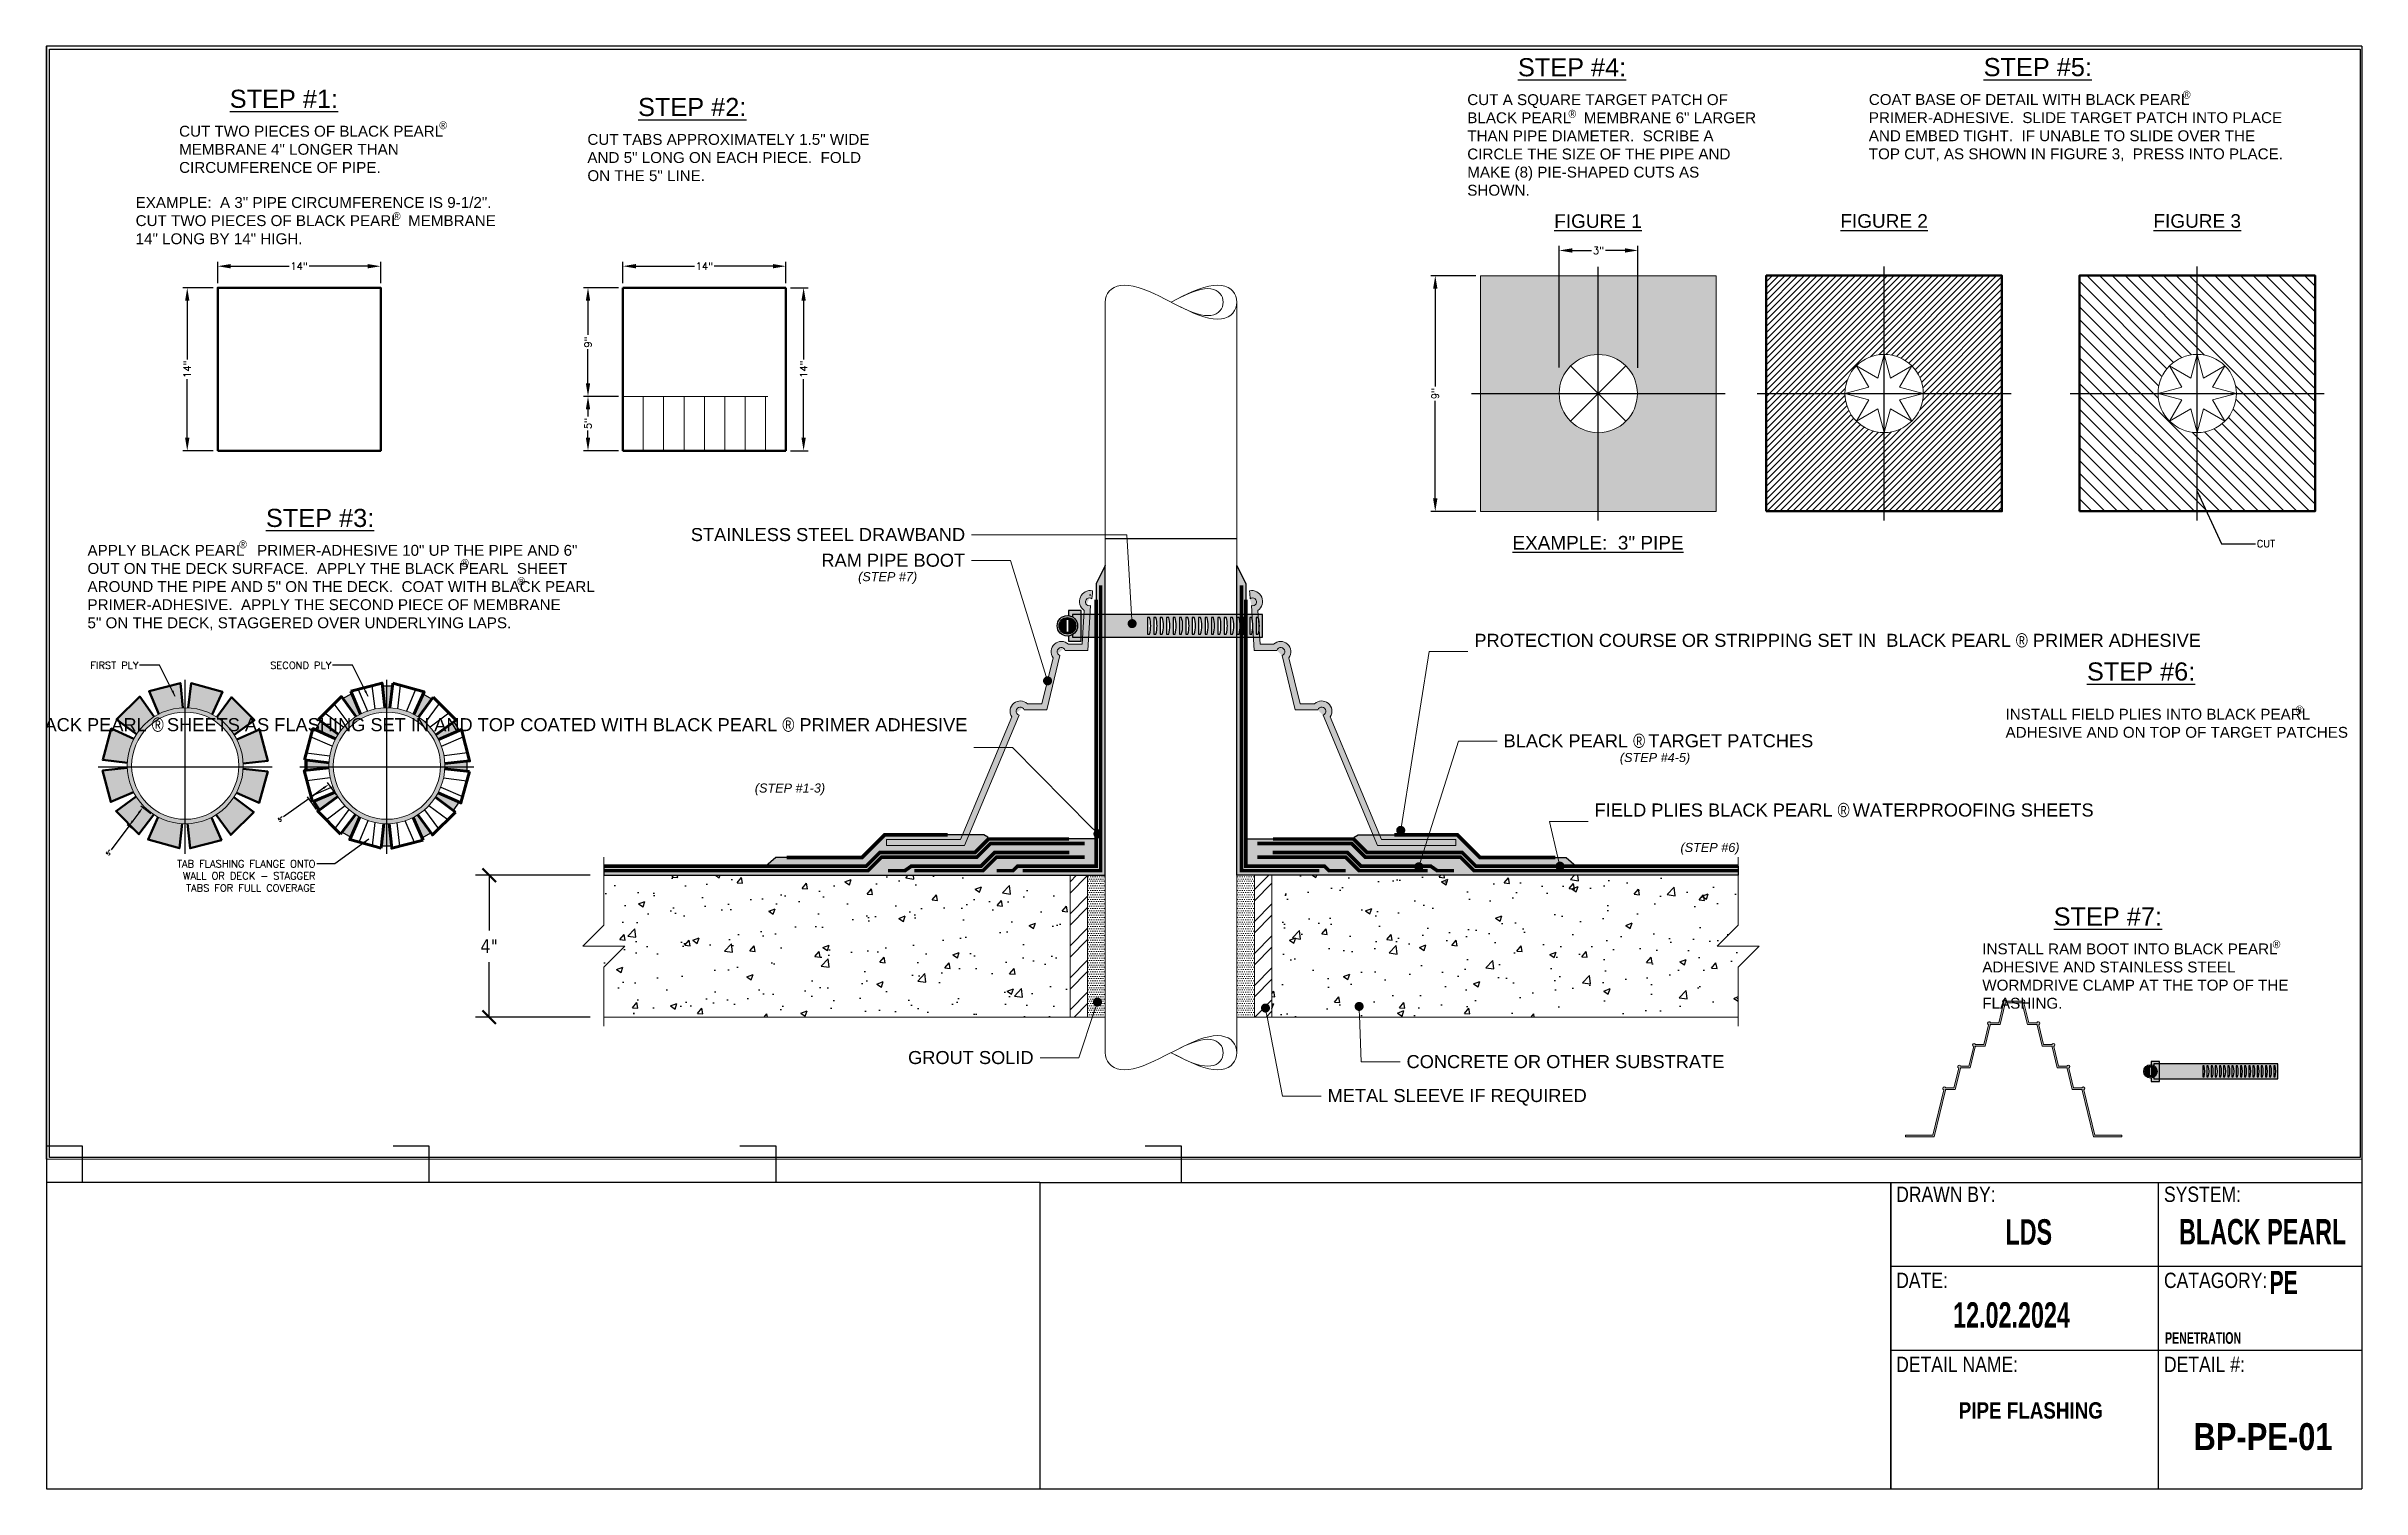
# Paper-space layout '11x17' of a CAD drawing. Header units: inches. Extents: x 0.6 to 16.6, y 0.6 to 10.6.
# The model-space entities are those that its viewports show. They can reach past a viewport. Long polylines and large blocks are cut down to what shows.
import ezdxf
from ezdxf import colors
from ezdxf.entities.mleader import LeaderData, LeaderLine
from ezdxf.math import Vec2, Vec3

# ---------------------------------------------------------------- set-up
doc = ezdxf.new("R2010")
doc.units = ezdxf.units.IN
doc.header["$MEASUREMENT"] = 0
doc.linetypes.add('CEN-S', pattern=[1.305, 1, -0.09, 0.125, -0.09])
doc.linetypes.add('HIDDEN', pattern=[0.375, 0.25, -0.125])
doc.layers.get('Defpoints').update_dxf_attribs({"color": 103})
for name, color, linetype in [('A-ANNO-TEXT', 7, 'Continuous'), ('A-ANNO-TITLE', 7, 'Continuous'), ('A-CENTERLINE', 7, 'CEN-S'), ('A-FNDN-BP-BASE-HIDDEN', 142, 'HIDDEN'), ('A-FNDN-BP-BASE-HIDDEN-PATT', 6, 'Continuous'), ('Fastener', 94, 'Continuous'), ('SELF ADHERING BUTYL FLASHING TAPE', 10, 'Continuous'), ('Title Block Lines', 7, 'Continuous')]:
    doc.layers.add(name, color=color, linetype=linetype)
for name, color, linetype, lineweight in [('A-DETAIL', 7, 'Continuous', 9), ('A-DETAIL-HIDDEN', 7, 'HIDDEN', 9), ('A-FNDN-BP-BASE', 140, 'Continuous', 50), ('A-FNDN-BP-CAP', 6, 'Continuous', 60), ('BP Primer', 2, 'Continuous', 0), ('Dimensions', 20, 'Continuous', 0), ('Others', 190, 'Continuous', 0), ('RAM Black Pearl Sheet', 165, 'Continuous', 0), ('Ram Mastic', 191, 'Continuous', 0), ('Text', 20, 'Continuous', 0), ('Title Block Text', 20, 'Continuous', 0), ('Vector Picture Geometry', 6, 'Continuous', 0)]:
    doc.layers.add(name, color=color, linetype=linetype, lineweight=lineweight)
doc.styles.add('Annotative', font='tahoma.ttf')
doc.styles.add('GENERATED_STYLE_1', font='ARIALN.TTF')
doc.styles.add('GENERATED_STYLE_6', font='ARIALNB.TTF')
doc.styles.add('GENERATED_STYLE_8', font='ARIALNB.TTF', dxfattribs={"width": 0.8})
doc.styles.add('ROMANS', font='ROMANS')
doc.styles.add('SIMPLEX', font='SIMPLEX')
doc.styles.get("Standard").update_dxf_attribs({"font": 'ARIALN.TTF'})
doc.styles.add('TitleBlock', font='sanss___.ttf', dxfattribs={"height": 0.125})
doc.dimstyles.new('Annotative', dxfattribs={"dimscale": 0, "dimtxt": 0.09375, "dimasz": 0.09375, "dimexe": 0.09375, "dimexo": 0.09375, "dimgap": 0.0625, "dimtad": 0, "dimtih": 1, "dimtoh": 1, "dimlfac": -1, "dimzin": 3, "dimdsep": 46, "dimlunit": 4, "dimtxsty": 'Annotative', "dimblk": 'ARCHTICK', "dimcen": 0.09, "dimclrd": 256, "dimclre": 256, "dimclrt": 256, "dimadec": 0, "dimazin": 2, "dimtfac": 1, "dimtix": 1, "dimtofl": 0, "dimtmove": 1, "dimatfit": 1, "dimldrblk": 'CLOSEDBLANK', "dimfxl": 1, "dimtfill": 1, "dimtolj": 1, "dimtzin": 0, "dimarcsym": 0})
doc.dimstyles.new('ROOF LEADERS', dxfattribs={"dimtxt": 0.1, "dimasz": 0.18, "dimexe": 0.0625, "dimexo": 0.0625, "dimgap": 0.03125, "dimtad": 0, "dimdec": 4, "dimzin": 0, "dimdsep": 46, "dimlunit": 3, "dimtxsty": 'SIMPLEX', "dimcen": 0, "dimclrd": 256, "dimclre": 256, "dimclrt": 256, "dimadec": 0, "dimazin": 0, "dimtfac": 0.638298, "dimtdec": 4, "dimtix": 1, "dimtofl": 0, "dimtmove": 0, "dimatfit": 3, "dimldrblk": 'ARW1', "dimfxl": 0.0625, "dimfrac": 2, "dimtolj": 1, "dimtzin": 0, "dimarcsym": 0})
pattern_1 = [(50, (1.3463, -0.7318), (1.79315, -0.15688), [0.1875, -2.0625]), (355, (1.3463, -0.7318), (-0.34688, 1.88048), [0.15, -1.65]), (100.4514, (1.4957, -0.7449), (1.44627, 1.7236), [0.15935, -1.752855]), (46.184, (1.3463, -0.2318), (2.6681, -0.4138), [0.28125, -3.09375]), (96.6356, (1.5686, -0.2663), (2.33665, 2.4353), [0.23903, -2.62928]), (351.184, (1.3463, -0.2318), (2.33665, 2.4353), [0.225, -2.475]), (21, (1.5963, -0.3568), (1.492268, -1.006547), [0.1875, -2.0625]), (326, (1.5963, -0.3568), (0.60829, 1.812875), [0.15, -1.65]), (71.4514, (1.7207, -0.4407), (2.100556, 0.80633), [0.15935, -1.752855]), (37.5, (1.3463, -0.7318), (0.0304, 0.832235), [0, -1.63, 0, -1.675, 0, -1.65625]), (7.5, (1.3463, -0.7318), (0.657674, 0.98603), [0, -0.955, 0, -1.5925, 0, -0.63125]), (327.5, (0.7888, -0.7318), (1.334556, -0.056387), [0, -0.625, 0, -1.95, 0, -2.5875]), (317.5, (0.5388, -0.7318), (1.457965, 0.250262), [0, -0.8125, 0, -1.295, 0, -1.8375])]
pattern_2 = [(0, (1.34631, -0.73182), (0.03125, 0.0625), [0, -0.0625])]
pattern_3 = [(45, (1.3463, -0.7318), (-0.441942, 0.441942), []), (45, (1.3463, -0.4193), (-0.441942, 0.441942), [])]

psp = doc.layouts.new('11x17')

# ---------------------------------------------------------------- texts
at = {"layer": 'Text', "linetype": 'Continuous', "insert": (15.462, 1.606), "char_height": 0.08008, "attachment_point": 8, "style": 'GENERATED_STYLE_8'}
psp.add_mtext('\\A1;\\pxqc;PENETRATION', dxfattribs=at)
at = {"layer": 'Title Block Text', "linetype": 'Continuous'}
for s, insert, char_height, attachment_point, style in [('\\A1;\\pxqc;LDS', (14.259, 2.289), 0.17569, 8, 'GENERATED_STYLE_8'), ('\\A1;\\pxqc;BLACK PEARL', (15.873, 2.29), 0.17569, 8, 'GENERATED_STYLE_8'), ('\\A1;\\pxqc;PE', (16.018, 1.951), 0.15872, 8, 'GENERATED_STYLE_8'), ('\\A1;12.02.2024', (14.14, 1.716), 0.17569, 8, 'GENERATED_STYLE_8'), ('\\A1;BP-PE-01', (15.396, 0.871), 0.18612, 7, 'GENERATED_STYLE_6')]:
    psp.add_mtext(s, dxfattribs=dict(at, insert=insert, char_height=char_height, attachment_point=attachment_point, style=style))
at = {"layer": 'Title Block Text', "linetype": 'Continuous', "insert": (14.273, 1.204), "char_height": 0.11329, "width": 1.42367, "attachment_point": 2, "style": 'GENERATED_STYLE_6'}
psp.add_mtext('\\A1;\\pxqc;PIPE FLASHING', dxfattribs=at)

msp = doc.modelspace()

# ---------------------------------------------------------------- texts
at = {"layer": 'A-ANNO-TEXT'}
for s, insert, char_height, width, attachment_point, style in [('\\pxql;CUT A SQUARE TARGET PATCH OF BLACK PEARL   MEMBRANE 6" LARGER THAN PIPE DIAMETER.  SCRIBE A CIRCLE THE SIZE OF THE PIPE AND MAKE (8) PIE-SHAPED CUTS AS SHOWN.', (48.8941, 28.24597), 0.3, 8.0489885, 2, 'TitleBlock'), ('\\pxql;COAT BASE OF DETAIL WITH BLACK PEARL   PRIMER-ADHESIVE.  SLIDE TARGET PATCH INTO PLACE AND EMBED TIGHT.  IF UNABLE TO SLIDE OVER THE TOP CUT, AS SHOWN IN FIGURE 3,  PRESS INTO PLACE.', (61.75032, 28.24977), 0.3, 11.5933349, 2, 'TitleBlock'), ('{\\fForte|b0|i0|c0|p66;\\H1.0833x;®}', (64.83756, 28.34276), 0.2, 5.9530333, 3, 'ROMANS'), ('{\\fForte|b0|i0|c0|p66;\\H1.0833x;®}', (16.70597, 27.4976), 0.2, 5.9530333, 3, 'ROMANS'), ('{\\fForte|b0|i0|c0|p66;\\H1.0833x;®}', (47.87592, 27.81467), 0.2, 5.9530333, 3, 'ROMANS'), ('\\pxql;CUT TWO PIECES OF BLACK PEARL\\PMEMBRANE 4" LONGER THAN CIRCUMFERENCE OF PIPE.', (13.33466, 27.37483), 0.3, 8.0489885, 2, 'TitleBlock'), ('\\pxql;CUT TABS APPROXIMATELY 1.5" WIDE AND 5" LONG ON EACH PIECE.  FOLD ON THE 5" LINE.  ', (24.60569, 27.14821), 0.3, 8.0489885, 2, 'TitleBlock'), ('\\pxql;EXAMPLE:  A 3" PIPE CIRCUMFERENCE IS 9-1/2".  CUT TWO PIECES OF BLACK PEARL  MEMBRANE 14" LONG BY 14" HIGH.', (13.29552, 25.40654), 0.3, 10.3701385, 2, 'TitleBlock'), ('{\\fForte|b0|i0|c0|p66;\\H1.0833x;®}', (15.42472, 24.99008), 0.2, 5.9530333, 3, 'ROMANS'), ('\\pxql;APPLY BLACK PEARL   PRIMER-ADHESIVE 10" UP THE PIPE AND 6"  OUT ON THE DECK SURFACE.  APPLY THE BLACK PEARL  SHEET AROUND THE PIPE AND 5" ON THE DECK.  COAT WITH BLACK PEARL   PRIMER-ADHESIVE.  APPLY THE SECOND PIECE OF MEMBRANE\\P5" ON THE DECK, STAGGERED OVER UNDERLYING LAPS.', (6.7812, 15.8043), 0.3, 14.3664908, 1, 'TitleBlock'), ('{\\fForte|b0|i0|c0|p66;\\H1.0833x;®}', (11.1812, 15.92641), 0.2, 5.9530333, 3, 'ROMANS'), ('{\\fForte|b0|i0|c0|p66;\\H1.0833x;®}', (17.306, 15.41536), 0.2, 5.9530333, 3, 'ROMANS'), ('{\\fForte|b0|i0|c0|p66;\\H1.0833x;®}', (18.86203, 14.90914), 0.2, 5.9530333, 3, 'ROMANS'), ('\\pxql;INSTALL FIELD PLIES INTO BLACK PEARL  ADHESIVE AND ON TOP OF TARGET PATCHES', (64.52993, 11.28055), 0.3, 9.6032732, 2, 'TitleBlock'), ('{\\fForte|b0|i0|c0|p66;\\H1.0833x;®}', (67.95649, 11.36718), 0.2, 5.9530333, 3, 'ROMANS'), ('\\pxql;INSTALL RAM BOOT INTO BLACK PEARL  ADHESIVE AND STAINLESS STEEL WORMDRIVE CLAMP AT THE TOP OF THE FLASHING.', (63.88847, 4.8015), 0.3, 9.6032732, 2, 'TitleBlock'), ('{\\fForte|b0|i0|c0|p66;\\H1.0833x;®}', (67.31503, 4.88813), 0.2, 5.9530333, 3, 'ROMANS')]:
    msp.add_mtext(s, dxfattribs=dict(at, insert=insert, char_height=char_height, width=width, attachment_point=attachment_point, style=style))
at = {"layer": 'A-ANNO-TITLE', "attachment_point": 2, "style": 'TitleBlock'}
for s, insert, char_height, width in [('{\\LSTEP #4:  }', (47.76241, 29.24108), 0.5, 7.4852682), ('{\\LSTEP #5:  }', (60.61862, 29.24488), 0.5, 7.4852682), ('{\\LSTEP #1:  }', (12.20297, 28.36994), 0.5, 7.4852682), ('{\\LSTEP #2:  }', (23.47399, 28.14332), 0.5, 7.4852682), ('{\\LFIGURE 1}', (48.47824, 24.93116), 0.375, 7.4852682), ('{\\LFIGURE 2}', (56.37588, 24.93496), 0.375, 7.4852682), ('{\\LFIGURE 3}', (65.01998, 24.93496), 0.375, 7.4852682), ('{\\LSTEP #3:  }', (13.20204, 16.79941), 0.5, 7.4852682), ('{\\LEXAMPLE:  3" PIPE }', (48.47824, 16.05226), 0.375, 7.4852682), ('{\\fSansSerif|b0|i1|c2|p2;(STEP #7)}', (28.86944, 15.05311), 0.25, 3.7426341), ('{\\LSTEP #6:  }', (63.47056, 12.56033), 0.5, 7.4852682), ('{\\fSansSerif|b0|i1|c2|p2;(STEP #4-5)}', (50.05169, 10.05994), 0.25, 3.7426341), ('{\\fSansSerif|b0|i1|c2|p2;(STEP #1-3)}', (26.17252, 9.21728), 0.25, 3.7426341), ('{\\fSansSerif|b0|i1|c2|p2;(STEP #6)}', (51.56943, 7.57751), 0.25, 3.7426341), ('{\\LSTEP #7:  }', (62.55259, 5.79661), 0.5, 7.4852682)]:
    msp.add_mtext(s, dxfattribs=dict(at, insert=insert, char_height=char_height, width=width))
at = {"layer": 'Text', "char_height": 0.2, "style": 'SIMPLEX'}
for s, insert, attachment_point in [('\\A1;CUT', (66.66291, 15.93736), 1), ('\\A1;FIRST PLY', (8.18984, 12.58029), 3), ('\\A1;SECOND PLY', (13.51261, 12.58029), 3)]:
    msp.add_mtext(s, dxfattribs=dict(at, insert=insert, attachment_point=attachment_point))
at = {"layer": 'Text', "insert": (13.07647, 7.09996), "char_height": 0.2, "width": 4.5264795, "attachment_point": 3, "style": 'SIMPLEX'}
msp.add_mtext('\\A1;TAB FLASHING FLANGE ONTO WALL OR DECK - STAGGER TABS FOR FULL COVERAGE', dxfattribs=at)

# ---------------------------------------------------------------- blocks, each defined once
blk = doc.blocks.new('Barrett Title Block LDS')
h = blk.add_hatch()
h.set_pattern_fill('HONEY', color=160, scale=2)
h.set_pattern_definition([(0, (-14.79494, -0.4674), (0.375, 0.2165064), [0.25, -0.5]), (120, (-14.79494, -0.4674), (-0.375, 0.2165064), [0.25, -0.5]), (60, (-14.79494, -0.4674), (8e-17, 0.4330127), [-0.5, 0.25])])
h.paths.add_polyline_path([(7.134, 2.152), (7.147, 2.152), (7.147, 2.143), (7.134, 2.143)])
at = {"layer": 'Ram Mastic'}
h = blk.add_hatch(dxfattribs=at)
h.set_pattern_fill('HONEY', color=256, scale=1.714998)
h.set_pattern_definition([(0, (-13.46107, 1.3637), (0.3215622, 0.185654), [0.214375, -0.4287496]), (120, (-13.46107, 1.3637), (-0.3215622, 0.185654), [0.214375, -0.4287496]), (60, (-13.46107, 1.3637), (7e-17, 0.371308), [-0.4287496, 0.214375])])
h.paths.add_polyline_path([(3.733, 2.342), (3.773, 2.342), (3.773, 2.31), (3.733, 2.31)])
h = blk.add_hatch(dxfattribs=at)
h.set_pattern_fill('HONEY', color=256, scale=1.714998)
h.set_pattern_definition([(0, (-13.63047, 0.7278), (0.3215622, 0.185654), [0.214375, -0.4287496]), (120, (-13.63047, 0.7278), (-0.3215622, 0.185654), [0.214375, -0.4287496]), (60, (-13.63047, 0.7278), (7e-17, 0.371308), [-0.4287496, 0.214375])])
h.paths.add_polyline_path([(3.458, 0.971), (3.498, 0.971), (3.498, 0.916), (3.458, 0.916)])
at = {"layer": 'SELF ADHERING BUTYL FLASHING TAPE', "linetype": 'Continuous'}
h = blk.add_hatch(dxfattribs=at)
h.set_pattern_fill('ANSI31', color=30)
h.set_pattern_definition([(45, (0.74292, 1.41906), (-0.0883883, 0.0883883), [])])
h.paths.add_polyline_path([(6.83, 1.08), (6.835, 1.068), (6.838, 1.057), (6.86, 1.066), (6.858, 1.074), (6.853, 1.086), (6.847, 1.099), (6.838, 1.106), (6.818, 1.099), (6.824, 1.093)])
h = blk.add_hatch(dxfattribs=at)
h.set_pattern_fill('ANSI31', color=30)
h.set_pattern_definition([(45, (0.74292, 1.26022), (-0.0883883, 0.0883883), [])])
h.paths.add_polyline_path([(6.83, 0.921), (6.835, 0.909), (6.838, 0.898), (6.86, 0.908), (6.858, 0.915), (6.853, 0.927), (6.847, 0.94), (6.838, 0.947), (6.818, 0.94), (6.824, 0.934)])
at = {"layer": 'Title Block Lines', "linetype": 'Continuous'}
for p, q in [((16.489, 10.488), (0.51, 10.488)), ((0.51, 10.488), (0.51, 0.533)), ((7.367, 2.647), (16.489, 2.647)), ((13.238, 0.533), (13.238, 2.647)), ((15.086, 0.533), (15.086, 2.647)), ((0.51, 0.533), (16.489, 0.533)), ((3.948, 0.533), (13.903, 0.533))]:
    blk.add_line(p, q, dxfattribs=at)
at = {"layer": 'Title Block Lines'}
for points in [[(16.489, 10.488), (16.489, 0.533)], [(7.367, 2.647), (0.51, 2.647)], [(7.367, 2.647), (7.367, 0.533)], [(13.238, 2.647), (13.238, 0.533)], [(16.489, 2.287), (16.489, 1.41)], [(16.489, 2.287), (16.489, 0.533)], [(16.489, 2.066), (13.238, 2.066)], [(16.489, 1.486), (13.238, 1.486)]]:
    blk.add_lwpolyline(points, dxfattribs=at)
at = {"layer": 'Title Block Lines', "linetype": 'Continuous', "char_height": 0.10572, "attachment_point": 1, "style": 'GENERATED_STYLE_1'}
for s, insert in [('\\A1;\\pxql;DRAWN BY:', (13.276, 2.618)), ('\\A1;\\pxql;SYSTEM:', (15.124, 2.618)), ('\\A1;\\pxql;DATE:', (13.276, 2.024)), ('\\A1;\\pxql;CATAGORY:', (15.124, 2.024)), ('\\A1;\\pxql;DETAIL NAME:', (13.276, 1.444)), ('\\A1;\\pxql;DETAIL #:', (15.124, 1.444))]:
    blk.add_mtext(s, dxfattribs=dict(at, insert=insert))
blk = doc.blocks.new('_Dot')
at = {"color": 0, "linetype": 'ByBlock', "lineweight": -2}
blk.add_line((-0.5, 0), (-1, 0), dxfattribs=at)
at = {"color": 0, "linetype": 'ByBlock', "const_width": 0.5}
blk.add_lwpolyline([(-0.25, 0, 1), (0.25, 0, 1)], format="xyb", close=True, dxfattribs=at)
blk = doc.blocks.new('ARW1')
blk.add_lwpolyline([(0, 0, 0, 0.32, 0), (-0.96, 0, 0.32, 0.32, 0)], format="xyseb")
blk = doc.blocks.new('*D29')
at = {"layer": 'Defpoints', "color": 0, "transparency": 16777216}
for p in [(49.58, 23.933), (47.406, 20.577), (49.58, 20.569)]:
    blk.add_point(p, dxfattribs=at)
at = {"layer": 'Dimensions', "lineweight": -2, "transparency": 16777216}
for p, q in [((47.406, 20.702), (47.406, 24.058)), ((47.766, 23.933), (48.298, 23.933)), ((49.22, 23.933), (48.689, 23.933)), ((49.58, 20.694), (49.58, 24.058))]:
    blk.add_line(p, q, dxfattribs=at)
at = {"layer": 'Dimensions', "transparency": 16777216}
for points in [[(47.766, 23.993), (47.766, 23.873), (47.406, 23.933)], [(49.22, 23.993), (49.22, 23.873), (49.58, 23.933)]]:
    blk.add_solid(points, dxfattribs=at)
at = {"layer": 'Dimensions', "transparency": 16777216, "insert": (48.493, 23.933), "char_height": 0.2, "attachment_point": 5, "style": 'SIMPLEX'}
blk.add_mtext('\\A1;3"', dxfattribs=at)
blk = doc.blocks.new('*D28')
at = {"layer": 'Defpoints', "color": 0, "transparency": 16777216}
for p in [(45.232, 23.235), (43.986, 16.727), (45.232, 16.727)]:
    blk.add_point(p, dxfattribs=at)
at = {"layer": 'Dimensions', "lineweight": -2, "transparency": 16777216}
for p, q in [((45.107, 23.235), (43.861, 23.235)), ((43.986, 22.875), (43.986, 20.177)), ((43.986, 17.087), (43.986, 19.785)), ((45.107, 16.727), (43.861, 16.727))]:
    blk.add_line(p, q, dxfattribs=at)
at = {"layer": 'Dimensions', "transparency": 16777216}
for points in [[(43.926, 22.875), (44.046, 22.875), (43.986, 23.235)], [(43.926, 17.087), (44.046, 17.087), (43.986, 16.727)]]:
    blk.add_solid(points, dxfattribs=at)
at = {"layer": 'Dimensions', "transparency": 16777216, "insert": (43.986, 19.981), "char_height": 0.2, "attachment_point": 5, "rotation": 90, "style": 'SIMPLEX'}
blk.add_mtext('\\A1;9"', dxfattribs=at)
blk = doc.blocks.new('*D20')
at = {"layer": 'Defpoints', "color": 0, "transparency": 16777216}
for p in [(8.583, 8.346), (7.922, 8.041), (8.199, 7.834)]:
    blk.add_point(p, dxfattribs=at)
at = {"layer": 'Text', "lineweight": -2, "transparency": 16777216}
for p, q in [((8.198, 8.409), (8.03, 8.185)), ((8.533, 8.383), (8.256, 8.591)), ((7.922, 8.041), (7.431, 7.387)), ((8.149, 7.871), (7.872, 8.079))]:
    blk.add_line(p, q, dxfattribs=at)
at = {"layer": 'Text', "transparency": 16777216}
for points in [[(8.174, 8.427), (8.222, 8.391), (8.306, 8.553)], [(8.006, 8.203), (8.054, 8.167), (7.922, 8.041)]]:
    blk.add_solid(points, dxfattribs=at)
at = {"layer": 'Text', "transparency": 16777216, "insert": (7.372, 7.309), "char_height": 0.1, "attachment_point": 5, "rotation": 53.1301, "style": 'SIMPLEX'}
blk.add_mtext('\\A1;5"', dxfattribs=at)
blk = doc.blocks.new('*D21')
at = {"layer": 'Defpoints', "color": 0, "transparency": 16777216}
for p in [(12.89, 8.796), (13.138, 8.454), (13.693, 8.856)]:
    blk.add_point(p, dxfattribs=at)
at = {"layer": 'Text', "lineweight": -2, "transparency": 16777216}
for p, q in [((13.299, 9.093), (13.036, 8.902)), ((13.656, 8.906), (13.408, 9.249)), ((12.89, 8.796), (12.195, 8.293)), ((13.101, 8.504), (12.853, 8.847))]:
    blk.add_line(p, q, dxfattribs=at)
at = {"layer": 'Text', "transparency": 16777216}
for points in [[(13.282, 9.117), (13.317, 9.068), (13.445, 9.198)], [(13.018, 8.926), (13.053, 8.877), (12.89, 8.796)]]:
    blk.add_solid(points, dxfattribs=at)
at = {"layer": 'Text', "transparency": 16777216, "insert": (12.116, 8.235), "char_height": 0.1, "attachment_point": 5, "rotation": 35.91461, "style": 'SIMPLEX'}
blk.add_mtext('\\A1;5"', dxfattribs=at)
blk = doc.blocks.new('*D22')
at = {"layer": 'Defpoints', "color": 0, "transparency": 16777216}
for p in [(10.375, 22.905), (9.535, 18.405), (10.375, 18.405)]:
    blk.add_point(p, dxfattribs=at)
at = {"layer": 'Dimensions', "lineweight": -2, "transparency": 16777216}
for p, q in [((10.25, 22.905), (9.41, 22.905)), ((9.535, 22.545), (9.535, 20.927)), ((9.535, 18.765), (9.535, 20.383)), ((10.25, 18.405), (9.41, 18.405))]:
    blk.add_line(p, q, dxfattribs=at)
at = {"layer": 'Dimensions', "transparency": 16777216}
for points in [[(9.475, 22.545), (9.595, 22.545), (9.535, 22.905)], [(9.475, 18.765), (9.595, 18.765), (9.535, 18.405)]]:
    blk.add_solid(points, dxfattribs=at)
at = {"layer": 'Dimensions', "transparency": 16777216, "insert": (9.535, 20.655), "char_height": 0.2, "attachment_point": 5, "rotation": 90, "style": 'SIMPLEX'}
blk.add_mtext('\\A1;14"', dxfattribs=at)
blk = doc.blocks.new('*D23')
at = {"layer": 'Defpoints', "color": 0, "transparency": 16777216}
for p in [(14.875, 23.498), (10.375, 22.905), (14.875, 22.905)]:
    blk.add_point(p, dxfattribs=at)
at = {"layer": 'Dimensions', "lineweight": -2, "transparency": 16777216}
for p, q in [((10.375, 23.03), (10.375, 23.623)), ((10.735, 23.498), (12.353, 23.498)), ((14.515, 23.498), (12.897, 23.498)), ((14.875, 23.03), (14.875, 23.623))]:
    blk.add_line(p, q, dxfattribs=at)
at = {"layer": 'Dimensions', "transparency": 16777216}
for points in [[(10.735, 23.558), (10.735, 23.438), (10.375, 23.498)], [(14.515, 23.558), (14.515, 23.438), (14.875, 23.498)]]:
    blk.add_solid(points, dxfattribs=at)
at = {"layer": 'Dimensions', "transparency": 16777216, "insert": (12.625, 23.498), "char_height": 0.2, "attachment_point": 5, "style": 'SIMPLEX'}
blk.add_mtext('\\A1;14"', dxfattribs=at)
blk = doc.blocks.new('*D24')
at = {"layer": 'Defpoints', "color": 0, "transparency": 16777216}
for p in [(26.06, 23.498), (21.56, 22.905), (26.06, 22.905)]:
    blk.add_point(p, dxfattribs=at)
at = {"layer": 'Dimensions', "lineweight": -2, "transparency": 16777216}
for p, q in [((21.56, 23.03), (21.56, 23.623)), ((21.92, 23.498), (23.538, 23.498)), ((25.7, 23.498), (24.082, 23.498)), ((26.06, 23.03), (26.06, 23.623))]:
    blk.add_line(p, q, dxfattribs=at)
at = {"layer": 'Dimensions', "transparency": 16777216}
for points in [[(21.92, 23.558), (21.92, 23.438), (21.56, 23.498)], [(25.7, 23.558), (25.7, 23.438), (26.06, 23.498)]]:
    blk.add_solid(points, dxfattribs=at)
at = {"layer": 'Dimensions', "transparency": 16777216, "insert": (23.81, 23.498), "char_height": 0.2, "attachment_point": 5, "style": 'SIMPLEX'}
blk.add_mtext('\\A1;14"', dxfattribs=at)
blk = doc.blocks.new('*D25')
at = {"layer": 'Defpoints', "color": 0, "transparency": 16777216}
for p in [(26.06, 22.905), (26.06, 18.405), (26.55, 18.405)]:
    blk.add_point(p, dxfattribs=at)
at = {"layer": 'Dimensions', "lineweight": -2, "transparency": 16777216}
for p, q in [((26.185, 22.905), (26.675, 22.905)), ((26.55, 22.545), (26.55, 20.927)), ((26.55, 18.765), (26.55, 20.383)), ((26.185, 18.405), (26.675, 18.405))]:
    blk.add_line(p, q, dxfattribs=at)
at = {"layer": 'Dimensions', "transparency": 16777216}
for points in [[(26.49, 22.545), (26.61, 22.545), (26.55, 22.905)], [(26.49, 18.765), (26.61, 18.765), (26.55, 18.405)]]:
    blk.add_solid(points, dxfattribs=at)
at = {"layer": 'Dimensions', "transparency": 16777216, "insert": (26.55, 20.655), "char_height": 0.2, "attachment_point": 5, "rotation": 90, "style": 'SIMPLEX'}
blk.add_mtext('\\A1;14"', dxfattribs=at)
blk = doc.blocks.new('*D27')
at = {"layer": 'Defpoints', "color": 0, "transparency": 16777216}
for p in [(21.56, 22.905), (20.597, 19.905), (21.56, 19.905)]:
    blk.add_point(p, dxfattribs=at)
at = {"layer": 'Dimensions', "lineweight": -2, "transparency": 16777216}
for p, q in [((21.435, 22.905), (20.472, 22.905)), ((20.597, 22.545), (20.597, 21.601)), ((20.597, 20.265), (20.597, 21.209)), ((21.435, 19.905), (20.472, 19.905))]:
    blk.add_line(p, q, dxfattribs=at)
at = {"layer": 'Dimensions', "transparency": 16777216}
for points in [[(20.537, 22.545), (20.657, 22.545), (20.597, 22.905)], [(20.537, 20.265), (20.657, 20.265), (20.597, 19.905)]]:
    blk.add_solid(points, dxfattribs=at)
at = {"layer": 'Dimensions', "transparency": 16777216, "insert": (20.597, 21.405), "char_height": 0.2, "attachment_point": 5, "rotation": 90, "style": 'SIMPLEX'}
blk.add_mtext('\\A1;9"', dxfattribs=at)
blk = doc.blocks.new('*D26')
at = {"layer": 'Defpoints', "color": 0, "transparency": 16777216}
for p in [(21.56, 19.905), (20.597, 18.405), (21.56, 18.405)]:
    blk.add_point(p, dxfattribs=at)
at = {"layer": 'Dimensions', "lineweight": -2, "transparency": 16777216}
for p, q in [((21.435, 19.905), (20.472, 19.905)), ((20.597, 19.545), (20.597, 19.351)), ((20.597, 18.765), (20.597, 18.959)), ((21.435, 18.405), (20.472, 18.405))]:
    blk.add_line(p, q, dxfattribs=at)
at = {"layer": 'Dimensions', "transparency": 16777216}
for points in [[(20.537, 19.545), (20.657, 19.545), (20.597, 19.905)], [(20.537, 18.765), (20.657, 18.765), (20.597, 18.405)]]:
    blk.add_solid(points, dxfattribs=at)
at = {"layer": 'Dimensions', "transparency": 16777216, "insert": (20.597, 19.155), "char_height": 0.2, "attachment_point": 5, "rotation": 90, "style": 'SIMPLEX'}
blk.add_mtext('\\A1;5"', dxfattribs=at)
blk = doc.blocks.new('_ArchTick')
at = {"color": 0, "linetype": 'ByBlock', "const_width": 0.15}
blk.add_lwpolyline([(-0.5, -0.5), (0.5, 0.5)], dxfattribs=at)
blk = doc.blocks.new('*D30')
at = {"lineweight": -2, "transparency": 16777216}
for p, q in [((20.658, 6.686), (17.496, 6.686)), ((17.871, 6.686), (17.871, 5.164)), ((17.871, 2.768), (17.871, 4.289)), ((20.658, 2.768), (17.496, 2.768))]:
    blk.add_line(p, q, dxfattribs=at)
at = {"layer": 'Defpoints', "color": 0, "transparency": 16777216}
for p in [(21.033, 6.686), (17.871, 2.768), (21.033, 2.768)]:
    blk.add_point(p, dxfattribs=at)
at = {"lineweight": -2, "transparency": 16777216, "xscale": 0.375, "yscale": 0.375, "zscale": 0.375}
for p, rotation in [((17.871, 6.686), 90), ((17.871, 2.768), 270)]:
    blk.add_blockref('_ArchTick', p, dxfattribs=dict(at, rotation=rotation))
at = {"transparency": 16777216, "insert": (17.871, 4.727), "char_height": 0.375, "attachment_point": 5, "style": 'Annotative', "bg_fill": 3, "box_fill_scale": 1.25, "bg_fill_color": 256, "bg_fill_true_color": 13158600, "bg_fill_transparency": 0}
blk.add_mtext('\\A1;4"', dxfattribs=at)
blk = doc.blocks.new('_ClosedBlank')
at = {"color": 0, "linetype": 'ByBlock', "lineweight": -2}
for p, q in [((-1, 0.17), (0, 0)), ((-1, 0.17), (-1, -0.17)), ((0, 0), (-1, -0.17))]:
    blk.add_line(p, q, dxfattribs=at)

# ---------------------------------------------------------------- dimensions: what is measured, and where the dimension line sits
at = {"layer": 'Dimensions'}
for base, p1, p2, text, picture, middle in [((49.58034, 23.93309), (47.40634, 20.5773), (49.58034, 20.56857), '3"', '*D29', (48.49334, 23.93309)), ((14.87531, 23.49801), (10.37531, 22.90513), (14.87531, 22.90513), '14"', '*D23', (12.62531, 23.49801)), ((26.06033, 23.49801), (21.56033, 22.90513), (26.06033, 22.90513), '14"', '*D24', (23.81033, 23.49801))]:
    dim = msp.add_linear_dim(base=base, p1=p1, p2=p2, text=text, dimstyle='ROOF LEADERS', override={"dimscale": 0, "dimtxt": 0.025, "dimasz": 0.045, "dimexe": 0.015625, "dimexo": 0.015625, "dimgap": 0.007812, "dimcen": 0}, dxfattribs=at)
    dim.commit()
    dim.dimension.update_dxf_attribs({"geometry": picture, "text_midpoint": middle})
for base, p1, p2, text, picture, middle in [((43.98609, 16.72728), (45.23234, 23.23528), (45.23234, 16.72728), '9"', '*D28', (43.98609, 19.98128)), ((9.53523, 18.40513), (10.37531, 22.90513), (10.37531, 18.40513), '14"', '*D22', (9.53523, 20.65513)), ((20.59724, 19.90513), (21.56033, 22.90513), (21.56033, 19.90513), '9"', '*D27', (20.59724, 21.40513)), ((26.54958, 18.40513), (26.06033, 22.90513), (26.06033, 18.40513), '14"', '*D25', (26.54958, 20.65513)), ((20.59724, 18.40513), (21.56033, 19.90513), (21.56033, 18.40513), '5"', '*D26', (20.59724, 19.15513))]:
    dim = msp.add_linear_dim(base=base, p1=p1, p2=p2, angle=90, text=text, dimstyle='ROOF LEADERS', override={"dimscale": 0, "dimtxt": 0.025, "dimasz": 0.045, "dimexe": 0.015625, "dimexo": 0.015625, "dimgap": 0.007812, "dimcen": 0}, dxfattribs=at)
    dim.commit()
    dim.dimension.update_dxf_attribs({"geometry": picture, "text_midpoint": middle})
at = {"layer": 'Text'}
for base, p1, p2, angle, picture, middle in [((12.89003, 8.79618), (13.69308, 8.85582), (13.13801, 8.45379), 215.9146064, '*D21', (12.11575, 8.23539)), ((7.92187, 8.04147), (8.58255, 8.34596), (8.19855, 7.83396), 233.1301024, '*D20', (7.37237, 7.3088))]:
    dim = msp.add_linear_dim(base=base, p1=p1, p2=p2, angle=angle, text='5"', dimstyle='ROOF LEADERS', dxfattribs=at)
    dim.commit()
    dim.dimension.update_dxf_attribs({"geometry": picture, "text_midpoint": middle, "dimtype": 161})

# ---------------------------------------------------------------- hatches: boundary and pattern name
h = msp.add_hatch(color=2)
h.dxf.hatch_style = 1
h.paths.add_polyline_path([(39.2146, 13.88626), (34.20954, 13.88626), (34.20954, 13.57056), (34.20954, 13.25665), (39.2146, 13.25665)])
h.paths.add_polyline_path([(36.04202, 13.80034), (36.09834, 13.80034, -0.13755903), (36.09834, 13.34258), (36.04202, 13.34258)], flags=16)
h.paths.add_polyline_path([(36.21847, 13.80034), (36.27479, 13.80034, -0.13755903), (36.27479, 13.34258), (36.21847, 13.34258)], flags=16)
h.paths.add_polyline_path([(36.39492, 13.80034), (36.45124, 13.80034, -0.13755903), (36.45124, 13.34258), (36.39492, 13.34258)], flags=16)
h.paths.add_polyline_path([(36.57137, 13.80034), (36.62768, 13.80034, -0.13755903), (36.62768, 13.34258), (36.57137, 13.34258)], flags=16)
h.paths.add_polyline_path([(36.74782, 13.80034), (36.80413, 13.80034, -0.13755903), (36.80413, 13.34258), (36.74782, 13.34258)], flags=16)
h.paths.add_polyline_path([(36.92426, 13.80034), (36.98058, 13.80034, -0.13755903), (36.98058, 13.34258), (36.92426, 13.34258)], flags=16)
h.paths.add_polyline_path([(37.10071, 13.80034), (37.15703, 13.80034, -0.13755903), (37.15703, 13.34258), (37.10071, 13.34258)], flags=16)
h.paths.add_polyline_path([(37.27716, 13.80034), (37.33347, 13.80034, -0.13755903), (37.33347, 13.34258), (37.27716, 13.34258)], flags=16)
h.paths.add_polyline_path([(37.45361, 13.80034), (37.50992, 13.80034, -0.13755903), (37.50992, 13.34258), (37.45361, 13.34258)], flags=16)
h.paths.add_polyline_path([(37.63005, 13.80034), (37.68637, 13.80034, -0.13755903), (37.68637, 13.34258), (37.63005, 13.34258)], flags=16)
h.paths.add_polyline_path([(37.8065, 13.80034), (37.86282, 13.80034, -0.13755903), (37.86282, 13.34258), (37.8065, 13.34258)], flags=16)
h.paths.add_polyline_path([(37.98295, 13.80034), (38.03927, 13.80034, -0.13755903), (38.03927, 13.34258), (37.98295, 13.34258)], flags=16)
h.paths.add_polyline_path([(38.1594, 13.80034), (38.21571, 13.80034, -0.13755903), (38.21571, 13.34258), (38.1594, 13.34258)], flags=16)
h.paths.add_polyline_path([(38.33584, 13.80034), (38.39216, 13.80034, -0.13755903), (38.39216, 13.34258), (38.33584, 13.34258)], flags=16)
h.paths.add_polyline_path([(38.51229, 13.80034), (38.56861, 13.80034, -0.13755903), (38.56861, 13.34258), (38.51229, 13.34258)], flags=16)
h.paths.add_polyline_path([(38.68874, 13.80034), (38.74506, 13.80034, -0.13755903), (38.74506, 13.34258), (38.68874, 13.34258)], flags=16)
h.paths.add_polyline_path([(38.86519, 13.80034), (38.9215, 13.80034, -0.13755903), (38.9215, 13.34258), (38.86519, 13.34258)], flags=16)
h.paths.add_polyline_path([(39.04163, 13.80034), (39.09795, 13.80034, -0.13755903), (39.09795, 13.34258), (39.04163, 13.34258)], flags=16)
h.paths.add_polyline_path([(34.20954, 13.25665), (33.97113, 13.25665), (33.97113, 13.32543, -0.10126009), (33.86353, 13.28984), (33.86353, 13.1492), (34.20954, 13.1492)])
h.paths.add_polyline_path([(34.20954, 13.99192), (33.86353, 13.99192), (33.86353, 13.85129, -0.10126009), (33.97113, 13.81569), (33.97113, 13.88626), (34.20954, 13.88626)])
h.paths.add_polyline_path([(34.20954, 13.88626), (33.97113, 13.88626), (33.97113, 13.81569, -0.26856119), (34.11303, 13.57056, -0.26856119), (33.97113, 13.32543), (33.97113, 13.25665), (34.20954, 13.25665), (34.20954, 13.57056)])
h.paths.add_polyline_path([(33.54767, 13.57056, 1), (34.11303, 13.57056, 1)])
h.paths.add_polyline_path([(34.05944, 13.57056, -1), (33.60127, 13.57056, -1)], flags=16)
h.paths.add_polyline_path([(33.71795, 13.76146), (33.83035, 13.76146), (33.94672, 13.76146), (34.05323, 13.57056), (33.94672, 13.37966), (33.83035, 13.37966), (33.71795, 13.37966), (33.60773, 13.57056)], flags=0)
h.paths.add_polyline_path([(34.02125, 13.57056, -1), (33.63945, 13.57056, -1)], flags=0)
h.paths.add_polyline_path([(33.79703, 13.75853), (33.86745, 13.75782), (33.86745, 13.3833), (33.79703, 13.38259)], flags=0)
h.paths.add_polyline_path([(33.86745, 13.75782), (33.79703, 13.75853), (33.79703, 13.38259), (33.86745, 13.3833)], flags=0)
h = msp.add_hatch(color=190)
h.dxf.hatch_style = 1
h.paths.add_polyline_path([(33.79703, 13.75853, 0.36371046), (33.63945, 13.57056, 0.36371046), (33.79703, 13.38259)], flags=17)
h.paths.add_polyline_path([(33.86745, 13.75782), (33.86745, 13.3833, 0.3580195), (34.02125, 13.57056, 0.3580195)], flags=17)
h.paths.add_polyline_path([(33.83035, 13.76146), (33.71795, 13.76146), (33.60773, 13.57056), (33.71795, 13.37966), (33.83035, 13.37966, -0.41421356), (33.63945, 13.57056, -0.36371046), (33.79703, 13.75853, -0.04389079)])
h.paths.add_polyline_path([(33.94672, 13.76146), (33.83035, 13.76146, -0.41421356), (34.02125, 13.57056, -0.3580195), (33.86745, 13.3833, -0.04893689), (33.83035, 13.37966), (33.94672, 13.37966), (34.05323, 13.57056)])
h = msp.add_hatch(color=2)
h.dxf.hatch_style = 1
h.paths.add_polyline_path([(67.24455, 1.47605), (63.97585, 1.47605), (63.97585, 1.26988), (63.97585, 1.06487), (67.24455, 1.06487)])
h.paths.add_polyline_path([(65.17261, 1.41994), (65.20939, 1.41994, -0.13755903), (65.20939, 1.12099), (65.17261, 1.12099)], flags=16)
h.paths.add_polyline_path([(65.28784, 1.41994), (65.32462, 1.41994, -0.13755903), (65.32462, 1.12099), (65.28784, 1.12099)], flags=16)
h.paths.add_polyline_path([(65.40308, 1.41994), (65.43985, 1.41994, -0.13755903), (65.43985, 1.12099), (65.40308, 1.12099)], flags=16)
h.paths.add_polyline_path([(65.51831, 1.41994), (65.55509, 1.41994, -0.13755903), (65.55509, 1.12099), (65.51831, 1.12099)], flags=16)
h.paths.add_polyline_path([(65.63354, 1.41994), (65.67032, 1.41994, -0.13755903), (65.67032, 1.12099), (65.63354, 1.12099)], flags=16)
h.paths.add_polyline_path([(65.74878, 1.41994), (65.78556, 1.41994, -0.13755903), (65.78556, 1.12099), (65.74878, 1.12099)], flags=16)
h.paths.add_polyline_path([(65.86401, 1.41994), (65.90079, 1.41994, -0.13755903), (65.90079, 1.12099), (65.86401, 1.12099)], flags=16)
h.paths.add_polyline_path([(65.97925, 1.41994), (66.01603, 1.41994, -0.13755903), (66.01603, 1.12099), (65.97925, 1.12099)], flags=16)
h.paths.add_polyline_path([(66.09448, 1.41994), (66.13126, 1.41994, -0.13755903), (66.13126, 1.12099), (66.09448, 1.12099)], flags=16)
h.paths.add_polyline_path([(66.20972, 1.41994), (66.2465, 1.41994, -0.13755903), (66.2465, 1.12099), (66.20972, 1.12099)], flags=16)
h.paths.add_polyline_path([(66.32495, 1.41994), (66.36173, 1.41994, -0.13755903), (66.36173, 1.12099), (66.32495, 1.12099)], flags=16)
h.paths.add_polyline_path([(66.44018, 1.41994), (66.47696, 1.41994, -0.13755903), (66.47696, 1.12099), (66.44018, 1.12099)], flags=16)
h.paths.add_polyline_path([(66.55542, 1.41994), (66.5922, 1.41994, -0.13755903), (66.5922, 1.12099), (66.55542, 1.12099)], flags=16)
h.paths.add_polyline_path([(66.67065, 1.41994), (66.70743, 1.41994, -0.13755903), (66.70743, 1.12099), (66.67065, 1.12099)], flags=16)
h.paths.add_polyline_path([(66.78589, 1.41994), (66.82267, 1.41994, -0.13755903), (66.82267, 1.12099), (66.78589, 1.12099)], flags=16)
h.paths.add_polyline_path([(66.90112, 1.41994), (66.9379, 1.41994, -0.13755903), (66.9379, 1.12099), (66.90112, 1.12099)], flags=16)
h.paths.add_polyline_path([(67.01636, 1.41994), (67.05314, 1.41994, -0.13755903), (67.05314, 1.12099), (67.01636, 1.12099)], flags=16)
h.paths.add_polyline_path([(67.13159, 1.41994), (67.16837, 1.41994, -0.13755903), (67.16837, 1.12099), (67.13159, 1.12099)], flags=16)
h.paths.add_polyline_path([(63.97585, 1.06487), (63.82015, 1.06487), (63.82015, 1.10979, -0.10126009), (63.74988, 1.08654), (63.74988, 0.9947), (63.97585, 0.9947)])
h.paths.add_polyline_path([(63.97585, 1.54506), (63.74988, 1.54506), (63.74988, 1.45322, -0.10126009), (63.82015, 1.42997), (63.82015, 1.47605), (63.97585, 1.47605)])
h.paths.add_polyline_path([(63.97585, 1.47605), (63.82015, 1.47605), (63.82015, 1.42997, -0.26856119), (63.91282, 1.26988, -0.26856119), (63.82015, 1.10979), (63.82015, 1.06487), (63.97585, 1.06487), (63.97585, 1.26988)])
h.paths.add_polyline_path([(63.54359, 1.26988, 1), (63.91282, 1.26988, 1)])
h.paths.add_polyline_path([(63.87782, 1.26988, -1), (63.57859, 1.26988, -1)], flags=16)
h.paths.add_polyline_path([(63.6548, 1.39455), (63.72821, 1.39455), (63.8042, 1.39455), (63.87376, 1.26988), (63.8042, 1.1452), (63.72821, 1.1452), (63.6548, 1.1452), (63.58282, 1.26988)], flags=0)
h.paths.add_polyline_path([(63.85288, 1.26988, -1), (63.60353, 1.26988, -1)], flags=0)
h.paths.add_polyline_path([(63.70644, 1.39264), (63.75244, 1.39218), (63.75244, 1.14758), (63.70644, 1.14712)], flags=0)
h.paths.add_polyline_path([(63.75244, 1.39218), (63.70644, 1.39264), (63.70644, 1.14712), (63.75244, 1.14758)], flags=0)
h = msp.add_hatch(color=190)
h.dxf.hatch_style = 1
h.paths.add_polyline_path([(63.70644, 1.39264, 0.36371046), (63.60353, 1.26988, 0.36371046), (63.70644, 1.14712)], flags=17)
h.paths.add_polyline_path([(63.75244, 1.39218), (63.75244, 1.14758, 0.3580195), (63.85288, 1.26988, 0.3580195)], flags=17)
h.paths.add_polyline_path([(63.72821, 1.39455), (63.6548, 1.39455), (63.58282, 1.26988), (63.6548, 1.1452), (63.72821, 1.1452, -0.41421356), (63.60353, 1.26988, -0.36371046), (63.70644, 1.39264, -0.04389079)])
h.paths.add_polyline_path([(63.8042, 1.39455), (63.72821, 1.39455, -0.41421356), (63.85288, 1.26988, -0.3580195), (63.75244, 1.14758, -0.04893689), (63.72821, 1.1452), (63.8042, 1.1452), (63.87376, 1.26988)])
at = {"layer": 'BP Primer'}
h = msp.add_hatch(dxfattribs=at)
h.set_pattern_fill('WOOD6', color=6, scale=0.2, pattern_type=2)
h.set_pattern_definition([(216.8699, (0.08, 1.29412), (0.599999984, 0.400000025), [0.1, -0.9]), (206.5651, (0.2, 1.23412), (-0.19999983, -0.20000026), [0.2236068, -0.2236068]), (198.4349, (0.2, 1.13412), (-0.40000009, -0.19999968), [0.1264912, -0.5059644])])
h.paths.add_polyline_path([(47.60003, 7.1757), (47.8749, 6.93581), (52.35048, 6.93581), (52.35048, 6.68581), (38.50847, 6.68581), (38.50847, 15.23907), (38.75847, 14.7326), (38.75847, 7.68581), (41.72965, 7.68581), (41.75128, 7.73981), (41.85971, 7.8007), (44.59513, 7.8007), (45.22013, 7.1757)])
at = {"layer": 'Dimensions'}
h = msp.add_hatch(color=190, dxfattribs=at)
h.dxf.hatch_style = 1
edge = h.paths.add_edge_path()
edge.add_line((34.52535, 14.54024), (34.52023, 14.46033))
edge.add_line((34.52023, 14.46033), (34.50906, 14.31234))
edge.add_arc((34.43775, 14.2323), 0.10719, 48.3014878, 287.8579653)
edge.add_line((34.47062, 14.13027), (34.392, 12.89287))
edge.add_line((34.392, 12.89287), (33.77228, 12.89287))
edge.add_arc((33.6631, 12.8573), 0.11482, 18.0473231, 251.3903819)
edge.add_line((33.62646, 12.74848), (33.26078, 11.24949))
edge.add_line((33.26078, 11.24949), (32.64106, 11.24949))
edge.add_arc((32.53189, 11.21392), 0.11482, 18.0473231, 251.3903819)
edge.add_line((32.49525, 11.1051), (30.99024, 7.50368))
edge.add_line((30.99024, 7.50368), (28.83339, 7.50368))
edge.add_line((28.83339, 7.50368), (28.83339, 7.67148))
edge.add_line((28.83339, 7.67148), (30.8785, 7.67148))
edge.add_line((30.8785, 7.67148), (32.29467, 11.0603))
edge.add_arc((32.53189, 11.21392), 0.28262, 46.0203388, 212.9261184, ccw=False)
edge.add_line((32.72814, 11.41729), (33.129, 11.41729))
edge.add_line((33.129, 11.41729), (33.43846, 12.68582))
edge.add_arc((33.6631, 12.8573), 0.28262, 46.0203388, 217.3565668, ccw=False)
edge.add_line((33.85935, 13.06067), (34.23453, 13.06067))
edge.add_line((34.23453, 13.06067), (34.29407, 13.99783))
edge.add_arc((34.46505, 14.24544), 0.3009, 78.4396597, 235.3745618, ccw=False)
h = msp.add_hatch(color=190, dxfattribs=at)
h.dxf.hatch_style = 1
edge = h.paths.add_edge_path()
edge.add_line((38.85789, 14.54024), (38.86301, 14.46033))
edge.add_line((38.86301, 14.46033), (38.87418, 14.31234))
edge.add_arc((38.94549, 14.2323), 0.10719, -107.8579653, 131.6985122, ccw=False)
edge.add_line((38.91261, 14.13027), (38.99123, 12.89287))
edge.add_line((38.99123, 12.89287), (39.61096, 12.89287))
edge.add_arc((39.72013, 12.8573), 0.11482, -71.3903819, 161.9526769, ccw=False)
edge.add_line((39.75677, 12.74848), (40.12245, 11.24949))
edge.add_line((40.12245, 11.24949), (40.74217, 11.24949))
edge.add_arc((40.85135, 11.21392), 0.11482, -71.3903819, 161.9526769, ccw=False)
edge.add_line((40.88799, 11.1051), (42.39299, 7.50368))
edge.add_line((42.39299, 7.50368), (44.54985, 7.50368))
edge.add_line((44.54985, 7.50368), (44.54985, 7.67148))
edge.add_line((44.54985, 7.67148), (42.50473, 7.67148))
edge.add_line((42.50473, 7.67148), (41.08857, 11.0603))
edge.add_arc((40.85135, 11.21392), 0.28262, 327.0738816, 493.9796612)
edge.add_line((40.6551, 11.41729), (40.25423, 11.41729))
edge.add_line((40.25423, 11.41729), (39.94477, 12.68582))
edge.add_arc((39.72013, 12.8573), 0.28262, 322.6434332, 493.9796612)
edge.add_line((39.52388, 13.06067), (39.1487, 13.06067))
edge.add_line((39.1487, 13.06067), (39.08916, 13.99783))
edge.add_arc((38.91819, 14.24544), 0.3009, 304.6254382, 461.5603403)
h = msp.add_hatch(color=190, dxfattribs=at)
h.dxf.hatch_style = 1
edge = h.paths.add_edge_path()
edge.add_line((62.93962, -0.4889), (62.93962, -0.53477))
edge.add_line((62.93962, -0.53477), (62.15359, -0.53477))
edge.add_line((62.15359, -0.53477), (61.84036, 0.74923))
edge.add_arc((61.88493, 0.7601), 0.04587, 170.5515523, 193.7095111, ccw=False)
edge.add_arc((61.8317, 0.8128), 0.04587, 270, 280.0107428, ccw=False)
edge.add_line((61.8317, 0.76693), (61.56947, 0.76693))
edge.add_line((61.56947, 0.76693), (61.42746, 1.34908))
edge.add_arc((61.47202, 1.35995), 0.04587, 170.5515523, 193.7095111, ccw=False)
edge.add_arc((61.4188, 1.41265), 0.04587, 270, 280.0107428, ccw=False)
edge.add_line((61.4188, 1.36678), (61.15657, 1.36678))
edge.add_line((61.15657, 1.36678), (61.01455, 1.94893))
edge.add_arc((61.05912, 1.9598), 0.04587, 170.5515523, 193.7095111, ccw=False)
edge.add_arc((61.0059, 2.0125), 0.04587, 270, 280.0107428, ccw=False)
edge.add_line((61.0059, 1.96663), (60.74366, 1.96663))
edge.add_line((60.74366, 1.96663), (60.60165, 2.54878))
edge.add_arc((60.64621, 2.55965), 0.04587, 170.5515523, 193.7095111, ccw=False)
edge.add_arc((60.59299, 2.61235), 0.04587, 270, 280.0107428, ccw=False)
edge.add_line((60.59299, 2.56648), (60.33076, 2.56648))
edge.add_line((60.33076, 2.56648), (60.18874, 3.14863))
edge.add_arc((60.23331, 3.1595), 0.04587, 170.5515523, 193.7095111, ccw=False)
edge.add_arc((60.18009, 3.2122), 0.04587, 270, 280.0107428, ccw=False)
edge.add_line((60.18009, 3.16633), (59.95388, 3.16633))
edge.add_line((59.95388, 3.16633), (59.72768, 3.16633))
edge.add_arc((59.72768, 3.2122), 0.04587, 259.9892572, 270, ccw=False)
edge.add_arc((59.67445, 3.1595), 0.04587, -13.7095111, 9.4484477, ccw=False)
edge.add_line((59.71902, 3.14863), (59.577, 2.56648))
edge.add_line((59.577, 2.56648), (59.31477, 2.56648))
edge.add_arc((59.31477, 2.61235), 0.04587, 259.9892572, 270, ccw=False)
edge.add_arc((59.26155, 2.55965), 0.04587, -13.7095111, 9.4484477, ccw=False)
edge.add_line((59.30611, 2.54878), (59.1641, 1.96663))
edge.add_line((59.1641, 1.96663), (58.90187, 1.96663))
edge.add_arc((58.90187, 2.0125), 0.04587, 259.9892572, 270, ccw=False)
edge.add_arc((58.84864, 1.9598), 0.04587, -13.7095111, 9.4484477, ccw=False)
edge.add_line((58.89321, 1.94893), (58.75119, 1.36678))
edge.add_line((58.75119, 1.36678), (58.48896, 1.36678))
edge.add_arc((58.48896, 1.41265), 0.04587, 259.9892572, 270, ccw=False)
edge.add_arc((58.43574, 1.35995), 0.04587, -13.7095111, 9.4484477, ccw=False)
edge.add_line((58.4803, 1.34908), (58.33829, 0.76693))
edge.add_line((58.33829, 0.76693), (58.07606, 0.76693))
edge.add_arc((58.07606, 0.8128), 0.04587, 259.9892572, 270, ccw=False)
edge.add_arc((58.02283, 0.7601), 0.04587, -13.7095111, 9.4484477, ccw=False)
edge.add_line((58.0674, 0.74923), (57.75417, -0.53477))
edge.add_line((57.75417, -0.53477), (56.96814, -0.53477))
edge.add_line((56.96814, -0.53477), (56.96814, -0.4889))
edge.add_line((56.96814, -0.4889), (57.71814, -0.4889))
edge.add_line((57.71814, -0.4889), (58.02283, 0.7601))
edge.add_arc((58.03621, 0.79982), 0.04191, 18.0473231, 251.3903819, ccw=False)
edge.add_line((58.07606, 0.8128), (58.30226, 0.8128))
edge.add_line((58.30226, 0.8128), (58.43574, 1.35995))
edge.add_arc((58.44911, 1.39967), 0.04191, 18.0473231, 251.3903819, ccw=False)
edge.add_line((58.48896, 1.41265), (58.71517, 1.41265))
edge.add_line((58.71517, 1.41265), (58.84864, 1.9598))
edge.add_arc((58.86202, 1.99952), 0.04191, 18.0473231, 251.3903819, ccw=False)
edge.add_line((58.90187, 2.0125), (59.12807, 2.0125))
edge.add_line((59.12807, 2.0125), (59.26155, 2.55965))
edge.add_arc((59.27492, 2.59937), 0.04191, 18.0473231, 251.3903819, ccw=False)
edge.add_line((59.31477, 2.61235), (59.54098, 2.61235))
edge.add_line((59.54098, 2.61235), (59.67445, 3.1595))
edge.add_arc((59.68783, 3.19922), 0.04191, 18.0473231, 251.3903819, ccw=False)
edge.add_line((59.72768, 3.2122), (59.95388, 3.2122))
edge.add_line((59.95388, 3.2122), (60.18009, 3.2122))
edge.add_arc((60.21993, 3.19922), 0.04191, -71.3903819, 161.9526769, ccw=False)
edge.add_line((60.23331, 3.1595), (60.36679, 2.61235))
edge.add_line((60.36679, 2.61235), (60.59299, 2.61235))
edge.add_arc((60.63284, 2.59937), 0.04191, -71.3903819, 161.9526769, ccw=False)
edge.add_line((60.64621, 2.55965), (60.77969, 2.0125))
edge.add_line((60.77969, 2.0125), (61.0059, 2.0125))
edge.add_arc((61.04574, 1.99952), 0.04191, -71.3903819, 161.9526769, ccw=False)
edge.add_line((61.05912, 1.9598), (61.19259, 1.41265))
edge.add_line((61.19259, 1.41265), (61.4188, 1.41265))
edge.add_arc((61.45865, 1.39967), 0.04191, -71.3903819, 161.9526769, ccw=False)
edge.add_line((61.47202, 1.35995), (61.6055, 0.8128))
edge.add_line((61.6055, 0.8128), (61.8317, 0.8128))
edge.add_arc((61.87155, 0.79982), 0.04191, -71.3903819, 161.9526769, ccw=False)
edge.add_line((61.88493, 0.7601), (62.18962, -0.4889))
edge.add_line((62.18962, -0.4889), (62.93962, -0.4889))
at = {"layer": 'Fastener'}
h = msp.add_hatch(dxfattribs=at)
h.set_pattern_fill('CONCRETE', color=253, pattern_type=2)
h.set_pattern_definition([(50, (1.3463, -0.732), (7.1726, -0.6275), [0.75, -8.25]), (355, (1.346, -0.732), (-1.3875, 7.5219), [0.6, -6.6]), (100.451, (1.944, -0.784), (5.7851, 6.8944), [0.6374, -7.0114]), (46.184, (1.346, 1.268), (10.6724, -1.6552), [1.125, -12.375]), (96.636, (2.236, 1.13), (9.3466, 9.7412), [0.956, -10.5171]), (351.184, (1.346, 1.268), (9.3466, 9.7412), [0.9, -9.9]), (21, (2.3463, 0.768), (5.9691, -4.0262), [0.75, -8.25]), (326, (2.346, 0.768), (2.4332, 7.2515), [0.6, -6.6]), (71.451, (2.844, 0.433), (8.4022, 3.2253), [0.6374, -7.0114]), (37.5, (1.3463, -0.7318), (0.1216, 3.32894), [0, -6.52, 0, -6.7, 0, -6.625]), (7.5, (1.3463, -0.7318), (2.6307, 3.9441), [0, -3.82, 0, -6.37, 0, -2.525]), (327.5, (-0.8837, -0.7318), (5.33822, -0.22555), [0, -2.5, 0, -7.8, 0, -10.35]), (317.5, (-1.8837, -0.732), (5.83186, 1.00105), [0, -3.25, 0, -5.18, 0, -7.35])])
edge = h.paths.add_edge_path()
edge.add_line((34.52535, 14.54024), (34.52023, 14.46033))
edge.add_line((34.52023, 14.46033), (34.50906, 14.31234))
edge.add_arc((34.43775, 14.2323), 0.10719, 48.3014878, 287.8579653)
edge.add_line((34.47062, 14.13027), (34.392, 12.89287))
edge.add_line((34.392, 12.89287), (33.77228, 12.89287))
edge.add_arc((33.6631, 12.8573), 0.11482, 18.0473231, 251.3903819)
edge.add_line((33.62646, 12.74848), (33.26078, 11.24949))
edge.add_line((33.26078, 11.24949), (32.64106, 11.24949))
edge.add_arc((32.53189, 11.21392), 0.11482, 18.0473231, 251.3903819)
edge.add_line((32.49525, 11.1051), (30.99024, 7.50368))
edge.add_line((30.99024, 7.50368), (28.83339, 7.50368))
edge.add_line((28.83339, 7.50368), (28.83339, 7.67148))
edge.add_line((28.83339, 7.67148), (30.8785, 7.67148))
edge.add_line((30.8785, 7.67148), (32.29467, 11.0603))
edge.add_arc((32.53189, 11.21392), 0.28262, 46.0203388, 212.9261184, ccw=False)
edge.add_line((32.72814, 11.41729), (33.129, 11.41729))
edge.add_line((33.129, 11.41729), (33.43846, 12.68582))
edge.add_arc((33.6631, 12.8573), 0.28262, 46.0203388, 217.3565668, ccw=False)
edge.add_line((33.85935, 13.06067), (34.23453, 13.06067))
edge.add_line((34.23453, 13.06067), (34.29407, 13.99783))
edge.add_arc((34.46505, 14.24544), 0.3009, 78.4396597, 235.3745618, ccw=False)
at = {"layer": 'Others'}
h = msp.add_hatch(dxfattribs=at)
h.set_pattern_fill('ANSI31', color=165)
h.paths.add_polyline_path([(59.62988, 23.23908), (56.37588, 23.23908), (56.37588, 21.06508, -0.41421356), (57.45588, 19.98508), (59.62988, 19.98508)])
h.paths.add_polyline_path([(56.37588, 23.23908), (53.12188, 23.23908), (53.12188, 19.98508), (55.29588, 19.98508, -0.41421356), (56.37588, 21.06508)])
h.paths.add_polyline_path([(56.37588, 18.90508, -0.41421356), (55.29588, 19.98508), (53.12188, 19.98508), (53.12188, 16.73108), (56.37588, 16.73108)])
h.paths.add_polyline_path([(59.62988, 19.98508), (57.45588, 19.98508, -0.41421356), (56.37588, 18.90508), (56.37588, 16.73108), (59.62988, 16.73108)])
h = msp.add_hatch(dxfattribs=at)
h.set_pattern_fill('ANSI31', color=165, scale=2, angle=90)
h.paths.add_polyline_path([(68.27398, 23.23908), (65.01998, 23.23908), (65.01998, 21.06508, -0.41421356), (66.09998, 19.98508), (68.27398, 19.98508)])
h.paths.add_polyline_path([(65.01998, 23.23908), (61.76598, 23.23908), (61.76598, 19.98508), (63.93998, 19.98508, -0.41421356), (65.01998, 21.06508)])
h.paths.add_polyline_path([(65.01998, 18.90508, -0.41421356), (63.93998, 19.98508), (61.76598, 19.98508), (61.76598, 16.73108), (65.01998, 16.73108)])
h.paths.add_polyline_path([(68.27398, 19.98508), (66.09998, 19.98508, -0.41421356), (65.01998, 18.90508), (65.01998, 16.73108), (68.27398, 16.73108)])
h = msp.add_hatch(color=2, dxfattribs=at)
h.dxf.hatch_style = 1
h.paths.add_polyline_path([(25.7832, 7.1757), (25.50833, 6.93581), (21.03275, 6.93581), (21.03275, 6.68581), (34.87476, 6.68581), (34.87476, 15.23907), (34.62476, 14.7326), (34.62476, 7.68581), (31.65358, 7.68581), (31.63195, 7.73981), (31.52353, 7.8007), (28.7881, 7.8007), (28.1631, 7.1757)])
at = {"layer": 'Others', "linetype": 'Continuous', "lineweight": -2}
h = msp.add_hatch(dxfattribs=at)
h.set_pattern_fill('AR-CONC', color=256, scale=0.25, style=0)
h.set_pattern_definition(pattern_1)
edge = h.paths.add_edge_path()
edge.add_line((21.03275, 4.14861), (21.03275, 2.76818))
edge.add_line((21.03275, 2.76818), (33.90437, 2.76818))
edge.add_line((33.90437, 2.76818), (33.90437, 6.68581))
edge.add_line((33.90437, 6.68581), (21.03275, 6.68581))
edge.add_line((21.03275, 6.68581), (21.03275, 5.30539))
at = {"layer": 'Others'}
h = msp.add_hatch(dxfattribs=at)
h.set_pattern_fill('STEEL', color=256, scale=5)
h.set_pattern_definition(pattern_3)
h.paths.add_polyline_path([(34.38957, 6.68581), (33.90437, 6.68581), (33.90437, 2.76818), (34.38957, 2.76818)])
h = msp.add_hatch(dxfattribs=at)
h.set_pattern_fill('DOTS', color=256)
h.set_pattern_definition(pattern_2)
h.paths.add_polyline_path([(34.87476, 6.68581), (34.38957, 6.68581), (34.38957, 2.76818), (34.87476, 2.76818)])
h = msp.add_hatch(dxfattribs=at)
h.set_pattern_fill('DOTS', color=256)
h.set_pattern_definition(pattern_2)
h.paths.add_polyline_path([(38.50847, 6.68581), (38.99367, 6.68581), (38.99367, 2.76818), (38.50847, 2.76818)])
h = msp.add_hatch(dxfattribs=at)
h.set_pattern_fill('STEEL', color=256, scale=5)
h.set_pattern_definition(pattern_3)
h.paths.add_polyline_path([(38.99367, 6.68581), (39.47887, 6.68581), (39.47887, 2.76818), (38.99367, 2.76818)])
at = {"layer": 'Others', "linetype": 'Continuous', "lineweight": -2}
h = msp.add_hatch(dxfattribs=at)
h.set_pattern_fill('AR-CONC', color=256, scale=0.25, style=0)
h.set_pattern_definition(pattern_1)
edge = h.paths.add_edge_path()
edge.add_line((52.35048, 4.14861), (52.35048, 2.76818))
edge.add_line((52.35048, 2.76818), (39.47887, 2.76818))
edge.add_line((39.47887, 2.76818), (39.47887, 6.68581))
edge.add_line((39.47887, 6.68581), (52.35048, 6.68581))
edge.add_line((52.35048, 6.68581), (52.35048, 5.30539))
at = {"layer": 'RAM Black Pearl Sheet', "lineweight": 50}
h = msp.add_hatch(color=256, dxfattribs=at)
h.dxf.hatch_style = 1
h.paths.add_polyline_path([(51.74034, 23.23528), (48.48634, 23.23528), (48.48634, 21.06128, -0.42292003), (49.56586, 19.94928), (51.74034, 19.94928)])
h.paths.add_polyline_path([(51.74034, 19.94928), (49.56586, 19.94928, -0.40556037), (48.48634, 18.90128), (48.48634, 16.72728), (51.74034, 16.72728)])
h.paths.add_polyline_path([(48.48634, 18.90128, -0.40556037), (47.40681, 19.94928), (45.23234, 19.94928), (45.23234, 16.72728), (48.48634, 16.72728)])
h.paths.add_polyline_path([(48.48634, 21.06128), (48.48634, 23.23528), (45.23234, 23.23528), (45.23234, 19.94928), (47.40681, 19.94928, -0.00740863), (47.40634, 19.98128, -0.41421356)])
h = msp.add_hatch(color=256, dxfattribs=at)
h.dxf.hatch_style = 1
h.paths.add_polyline_path([(9.34695, 11.98896), (8.47997, 11.76275), (8.75143, 11.13343, -0.10884388), (9.41757, 11.30724)])
h.paths.add_polyline_path([(8.22437, 11.6174), (7.58665, 10.98801), (8.1364, 10.57873, -0.10884388), (8.62639, 11.06233)])
h.paths.add_polyline_path([(8.06366, 10.45464), (7.43796, 10.73434), (7.20038, 9.87041), (7.88112, 9.79084, -0.10884388)])
h.paths.add_polyline_path([(7.88017, 9.647), (7.19845, 9.57637), (7.42467, 8.7094), (8.05398, 8.98086, -0.10884388)])
h.paths.add_polyline_path([(8.12508, 8.85582), (7.57001, 8.45379), (8.1994, 7.81608), (8.60868, 8.36583, -0.10884388)])
h.paths.add_polyline_path([(9.39658, 8.11054, -0.10884388), (8.73278, 8.29309), (8.45308, 7.66739), (9.31701, 7.42981)])
h.paths.add_polyline_path([(10.20656, 8.28341, -0.10884388), (9.54042, 8.1096), (9.61104, 7.42788), (10.47801, 7.65409)])
h.paths.add_polyline_path([(11.37133, 8.42883), (10.82159, 8.83811, -0.10884388), (10.3316, 8.35451), (10.73362, 7.79944)])
h.paths.add_polyline_path([(11.7576, 9.54643), (11.07687, 9.62601, -0.10884388), (10.89432, 8.9622), (11.52002, 8.68251)])
h.paths.add_polyline_path([(11.53332, 10.70744), (10.904, 10.43599, -0.10884388), (11.07781, 9.76984), (11.75953, 9.84047)])
h.paths.add_polyline_path([(10.75858, 11.60076), (10.3493, 11.05101, -0.10884388), (10.8329, 10.56102), (11.38798, 10.96305)])
h.paths.add_polyline_path([(10.50491, 11.74945), (9.64098, 11.98703), (9.56141, 11.3063, -0.10884388), (10.22521, 11.12375)])
at = {"layer": 'RAM Black Pearl Sheet'}
h = msp.add_hatch(color=256, dxfattribs=at)
h.dxf.hatch_style = 1
h.paths.add_polyline_path([(14.07543, 11.69909), (13.83411, 11.55976), (14.19439, 11.06233, -0.02248639), (14.31943, 11.13343)])
h.paths.add_polyline_path([(15.20093, 11.91817), (15.04699, 11.91817), (15.04699, 11.30842, -0.01288372), (15.12941, 11.3063)])
h.paths.add_polyline_path([(15.04699, 11.91817), (14.92228, 11.91817), (14.98557, 11.30724, -0.00959989), (15.04699, 11.30842)])
h.paths.add_polyline_path([(16.28518, 11.54515), (16.04386, 11.68447), (15.79321, 11.12375, -0.02248639), (15.9173, 11.05101)])
h.paths.add_polyline_path([(17.03766, 10.67998), (16.89833, 10.9213), (16.4009, 10.56102, -0.02248639), (16.472, 10.43599)])
h.paths.add_polyline_path([(17.25674, 9.83313), (16.64581, 9.76984, -0.00959989), (16.64699, 9.70842, -0.00500038), (16.64667, 9.67642), (17.25674, 9.67642)])
h.paths.add_polyline_path([(17.25674, 9.67642), (16.64667, 9.67642, -0.00788284), (16.64487, 9.62601), (17.25674, 9.55448)])
h.paths.add_polyline_path([(16.46232, 8.9622, -0.02248639), (16.38959, 8.83811), (16.88603, 8.46851), (17.03788, 8.70492)])
h.paths.add_polyline_path([(15.8996, 8.35451, -0.02248639), (15.77456, 8.28341), (16.02029, 7.71373), (16.2634, 7.85221)])
h.paths.add_polyline_path([(15.04699, 8.10842, -0.01288372), (14.96458, 8.11054), (14.8929, 7.49732), (15.04699, 7.49732)])
h.paths.add_polyline_path([(15.10842, 8.1096, -0.00959989), (15.04699, 8.10842), (15.04699, 7.49732), (15.17185, 7.49732)])
h.paths.add_polyline_path([(14.30078, 8.29309, -0.02248639), (14.17668, 8.36583), (13.81166, 7.87553), (14.05207, 7.73672)])
h.paths.add_polyline_path([(13.69308, 8.85582, -0.02248639), (13.62198, 8.98086), (13.0402, 8.7299), (13.1929, 8.49355)])
h.paths.add_polyline_path([(13.44912, 9.79084), (12.83725, 9.86236), (12.83725, 9.67642), (13.44731, 9.67642, -0.00500038), (13.44699, 9.70842, -0.01288372)])
h.paths.add_polyline_path([(13.44731, 9.67642), (12.83725, 9.67642), (12.83725, 9.58371), (13.44817, 9.647, -0.0045993)])
h.paths.add_polyline_path([(13.21026, 10.94661), (13.07094, 10.70529), (13.63166, 10.45464, -0.02248639), (13.7044, 10.57873)])
h = msp.add_hatch(color=256, dxfattribs=at)
h.dxf.hatch_style = 1
h.paths.add_polyline_path([(9.47899, 11.18842), (9.47899, 11.30842, 0.41421356), (7.87899, 9.70842, 0.00500038), (7.87931, 9.67642), (7.99934, 9.67642, -0.00540588), (7.99899, 9.70842, -0.41421356)])
h.paths.add_polyline_path([(9.47899, 11.30842), (9.47899, 11.18842, -0.41421356), (10.95899, 9.70842, -0.00540588), (10.95865, 9.67642), (11.07867, 9.67642, 0.00500038), (11.07899, 9.70842, 0.41421356)])
h.paths.add_polyline_path([(7.99934, 9.67642), (7.87931, 9.67642, 0.40836737), (9.47899, 8.10842), (9.47899, 8.22842, -0.40789433)])
h.paths.add_polyline_path([(11.07867, 9.67642), (10.95865, 9.67642, -0.40789433), (9.47899, 8.22842), (9.47899, 8.10842, 0.40836737)])
h = msp.add_hatch(color=256, dxfattribs=at)
h.dxf.hatch_style = 1
h.paths.add_polyline_path([(15.04699, 11.18842), (15.04699, 11.30842, 0.41421356), (13.44699, 9.70842, 0.00500038), (13.44731, 9.67642), (13.56734, 9.67642, -0.00540588), (13.56699, 9.70842, -0.41421356)])
h.paths.add_polyline_path([(15.04699, 11.30842), (15.04699, 11.18842, -0.41421356), (16.52699, 9.70842, -0.00540588), (16.52665, 9.67642), (16.64667, 9.67642, 0.00500038), (16.64699, 9.70842, 0.41421356)])
h.paths.add_polyline_path([(13.56734, 9.67642), (13.44731, 9.67642, 0.40836737), (15.04699, 8.10842), (15.04699, 8.22842, -0.40789433)])
h.paths.add_polyline_path([(16.64667, 9.67642), (16.52665, 9.67642, -0.40789433), (15.04699, 8.22842), (15.04699, 8.10842, 0.40836737)])
at = {"layer": 'RAM Black Pearl Sheet', "lineweight": 50}
h = msp.add_hatch(color=256, dxfattribs=at)
h.dxf.hatch_style = 1
h.paths.add_polyline_path([(12.83725, 9.86236), (12.76838, 9.87041, 0.01774452), (12.76263, 9.70842, 0.0035022), (12.76286, 9.67642), (12.83725, 9.67642)])
h.paths.add_polyline_path([(12.83725, 9.67642), (12.76286, 9.67642, 0.0109575), (12.76645, 9.57637), (12.83725, 9.58371)])
h = msp.add_hatch(color=256, dxfattribs=at)
h.dxf.hatch_style = 1
h.paths.add_polyline_path([(13.0402, 8.7299), (12.99267, 8.7094, 0.03221305), (13.13801, 8.45379), (13.1929, 8.49355)])

# ---------------------------------------------------------------- linework, layer by layer
at = {"layer": 'A-CENTERLINE'}
for p, q in [((48.48634, 16.47728), (48.48634, 23.48528)), ((56.37588, 16.48108), (56.37588, 23.48908)), ((65.01998, 16.48108), (65.01998, 23.48908)), ((44.98234, 19.98128), (51.99034, 19.98128)), ((47.40634, 19.98128), (49.56634, 19.98128)), ((52.87188, 19.98508), (59.87988, 19.98508)), ((61.51598, 19.98508), (68.52398, 19.98508)), ((9.47899, 7.27642), (9.47899, 12.07642)), ((15.04699, 7.27642), (15.04699, 12.07642)), ((7.07899, 9.67642), (11.87899, 9.67642)), ((12.64699, 9.67642), (17.44699, 9.67642))]:
    msp.add_line(p, q, dxfattribs=at)
at = {"layer": 'A-DETAIL'}
for p, q in [((47.72266, 20.74496), (49.25001, 19.21761)), ((49.25001, 20.74496), (47.72266, 19.21761)), ((55.6122, 20.74876), (56.20016, 20.4093)), ((55.6122, 20.74876), (55.95166, 20.1608)), ((56.37588, 21.06508), (56.20016, 20.4093)), ((56.37588, 21.06508), (56.55159, 20.4093)), ((57.13955, 20.74876), (56.55159, 20.4093)), ((57.13955, 20.74876), (56.80009, 20.1608)), ((64.2563, 20.74876), (64.84426, 20.4093)), ((64.2563, 20.74876), (64.59576, 20.1608)), ((65.01998, 21.06508), (64.84426, 20.4093)), ((65.01998, 21.06508), (65.1957, 20.4093)), ((65.78365, 20.74876), (65.1957, 20.4093)), ((65.78365, 20.74876), (65.4442, 20.1608)), ((55.29588, 19.98508), (55.95166, 20.1608)), ((55.29588, 19.98508), (55.95166, 19.80937)), ((57.45588, 19.98508), (56.80009, 20.1608)), ((57.45588, 19.98508), (56.80009, 19.80937)), ((63.93998, 19.98508), (64.59576, 20.1608)), ((63.93998, 19.98508), (64.59576, 19.80937)), ((66.09998, 19.98508), (65.4442, 20.1608)), ((66.09998, 19.98508), (65.4442, 19.80937)), ((55.6122, 19.22141), (55.95166, 19.80937)), ((55.6122, 19.22141), (56.20016, 19.56087)), ((56.37588, 18.90508), (56.20016, 19.56087)), ((56.37588, 18.90508), (56.55159, 19.56087)), ((57.13955, 19.22141), (56.55159, 19.56087)), ((57.13955, 19.22141), (56.80009, 19.80937)), ((64.2563, 19.22141), (64.59576, 19.80937)), ((64.2563, 19.22141), (64.84426, 19.56087)), ((65.01998, 18.90508), (64.84426, 19.56087)), ((65.01998, 18.90508), (65.1957, 19.56087)), ((65.78365, 19.22141), (65.1957, 19.56087)), ((65.78365, 19.22141), (65.4442, 19.80937))]:
    msp.add_line(p, q, dxfattribs=at)
for centre, radius in [((48.48634, 19.98128), 1.08), ((56.37588, 19.98508), 1.08), ((65.01998, 19.98508), 1.08), ((9.47899, 9.70842), 1.6), ((9.47899, 9.70842), 1.48), ((15.04699, 9.70842), 1.6), ((15.04699, 9.70842), 1.48)]:
    msp.add_circle(centre, radius, dxfattribs=at)
at = {"layer": 'A-DETAIL-HIDDEN'}
for p, q in [((21.56033, 19.90513), (26.06033, 19.90513)), ((22.12283, 19.90513), (22.12283, 18.40513)), ((22.68533, 19.90513), (22.68533, 18.40513)), ((23.24783, 19.90513), (23.24783, 18.40513)), ((23.81033, 19.90513), (23.81033, 18.40513)), ((24.37283, 19.90513), (24.37283, 18.40513)), ((24.93533, 19.90513), (24.93533, 18.40513)), ((25.49783, 19.90513), (25.49783, 18.40513))]:
    msp.add_line(p, q, dxfattribs=at)
at = {"layer": 'A-FNDN-BP-BASE'}
for p, q in [((26.06033, 22.90513), (21.56033, 22.90513)), ((21.56033, 22.90513), (21.56033, 18.40513)), ((26.06033, 18.40513), (26.06033, 22.90513)), ((21.56033, 18.40513), (26.06033, 18.40513))]:
    msp.add_line(p, q, dxfattribs=at)
msp.add_lwpolyline([(10.37531, 18.40513), (14.87531, 18.40513), (14.87531, 22.90513), (10.37531, 22.90513)], close=True, dxfattribs=at)
at = {"layer": 'A-FNDN-BP-BASE-HIDDEN', "ltscale": 0.25}
msp.add_line((13.55667, 9.12623), (12.95149, 8.8672), dxfattribs=at)
for points in [[(14.25286, 11.81621), (14.50993, 11.21559)], [(14.72067, 11.27479), (14.64362, 11.91817)], [(15.41315, 11.93088), (15.33547, 11.2822)], [(15.83997, 11.81351), (15.58405, 11.21559)], [(13.33304, 11.16407), (13.85364, 10.77421)], [(13.9812, 10.90177), (13.59279, 11.42043)], [(16.11278, 10.90177), (16.50264, 11.42237)], [(16.75901, 11.16262), (16.24034, 10.77421)], [(13.53982, 10.24548), (12.94191, 10.5014)], [(16.55416, 10.24548), (17.15478, 10.50255)], [(12.82117, 10.06235), (13.471, 9.98453)], [(17.26974, 10.06198), (16.62299, 9.98453)], [(13.48324, 9.36978), (12.84044, 9.2928)], [(16.53338, 9.11626), (17.13633, 8.85818)], [(16.61074, 9.36978), (17.25674, 9.29242)], [(13.3713, 8.21742), (13.88996, 8.60583)], [(13.99932, 8.49913), (13.60843, 7.97716)], [(16.08379, 8.48979), (16.47363, 7.96921)], [(16.72407, 8.21638), (16.20543, 8.60478)], [(14.27852, 7.59659), (14.53378, 8.19296)], [(14.71316, 8.1407), (14.63612, 7.49732)], [(15.40537, 7.48693), (15.32797, 8.13329)], [(15.80531, 7.59129), (15.54934, 8.18933)]]:
    msp.add_lwpolyline(points, dxfattribs=at)
at = {"layer": 'A-FNDN-BP-BASE-HIDDEN-PATT'}
for p, q in [((13.83411, 11.55976), (14.07543, 11.69909)), ((14.92228, 11.91817), (15.20093, 11.91817)), ((16.28518, 11.54515), (16.04386, 11.68447)), ((13.21026, 10.94661), (13.07094, 10.70529)), ((16.89833, 10.9213), (17.03766, 10.67998)), ((12.83725, 9.86236), (12.83725, 9.58371)), ((17.25674, 9.83313), (17.25674, 9.55448)), ((13.0402, 8.7299), (13.1929, 8.49355)), ((16.88603, 8.46851), (17.03788, 8.70492)), ((13.81166, 7.87553), (14.05207, 7.73672)), ((16.02029, 7.71373), (16.2634, 7.85221)), ((14.8929, 7.49732), (15.17185, 7.49732))]:
    msp.add_line(p, q, dxfattribs=at)
at = {"layer": 'A-FNDN-BP-CAP'}
for p, q in [((14.31943, 11.13343), (14.04797, 11.76275)), ((15.12941, 11.3063), (15.20898, 11.98703)), ((15.9173, 11.05101), (16.32658, 11.60076)), ((13.7044, 10.57873), (13.15465, 10.98801)), ((16.472, 10.43599), (17.10132, 10.70744)), ((13.44912, 9.79084), (12.76838, 9.87041)), ((16.64487, 9.62601), (17.3256, 9.54643)), ((13.62198, 8.98086), (12.99267, 8.7094)), ((14.17668, 8.36583), (13.7674, 7.81608)), ((16.38959, 8.83811), (16.93933, 8.42883)), ((14.96458, 8.11054), (14.88501, 7.42981)), ((15.77456, 8.28341), (16.04601, 7.65409))]:
    msp.add_line(p, q, dxfattribs=at)
at = {"layer": 'A-FNDN-BP-CAP', "lineweight": 50}
for points in [[(53.12188, 16.73108), (59.62988, 16.73108), (59.62988, 23.23908), (53.12188, 23.23908)], [(61.76598, 16.73108), (68.27398, 16.73108), (68.27398, 23.23908), (61.76598, 23.23908)]]:
    msp.add_lwpolyline(points, close=True, dxfattribs=at)
at = {"layer": 'A-FNDN-BP-CAP'}
for points in [[(14.19439, 11.06233), (13.79237, 11.6174), (13.15465, 10.98801)], [(14.98557, 11.30724), (14.91495, 11.98896), (14.04797, 11.76275)], [(15.79321, 11.12375), (16.07291, 11.74945), (15.20898, 11.98703)], [(16.4009, 10.56102), (16.95598, 10.96305), (16.32658, 11.60076)], [(13.63166, 10.45464), (13.00596, 10.73434), (12.76838, 9.87041)], [(16.64581, 9.76984), (17.32753, 9.84047), (17.10132, 10.70744)], [(13.44817, 9.647), (12.76645, 9.57637), (12.99267, 8.7094)], [(16.46232, 8.9622), (17.08802, 8.68251), (17.3256, 9.54643)], [(13.69308, 8.85582), (13.13801, 8.45379), (13.7674, 7.81608)], [(15.8996, 8.35451), (16.30162, 7.79944), (16.93933, 8.42883)], [(14.30078, 8.29309), (14.02108, 7.66739), (14.88501, 7.42981)], [(15.10842, 8.1096), (15.17904, 7.42788), (16.04601, 7.65409)]]:
    msp.add_lwpolyline(points, dxfattribs=at)
at = {"layer": 'Defpoints'}
for points in [[(5.73694, 6.64704), (5.73694, 29.49282), (69.51366, 29.49282), (69.51366, -1.10982)], [(34.87476, 15.98304), (38.50847, 15.98304)]]:
    msp.add_lwpolyline(points, dxfattribs=at)
for points in [[(25.7832, 7.1757), (25.50833, 6.93581), (21.03275, 6.93581), (21.03275, 6.68581), (34.87476, 6.68581), (34.87476, 15.23907), (34.62476, 14.7326), (34.62476, 7.68581), (31.65358, 7.68581), (31.65358, 7.68581), (31.63195, 7.73981), (31.52353, 7.8007), (28.7881, 7.8007), (28.1631, 7.1757)], [(47.60003, 7.1757), (47.8749, 6.93581), (52.35048, 6.93581), (52.35048, 6.68581), (38.50847, 6.68581), (38.50847, 15.23907), (38.75847, 14.7326), (38.75847, 7.68581), (41.72965, 7.68581), (41.72965, 7.68581), (41.75128, 7.73981), (41.85971, 7.8007), (44.59513, 7.8007), (45.22013, 7.1757)]]:
    msp.add_lwpolyline(points, close=True, dxfattribs=at)
for p in [(30.8702, 7.8007), (42.51303, 7.8007)]:
    msp.add_point(p, dxfattribs=at)
at = {"layer": 'Dimensions', "color": 3}
for points in [[(34.52535, 14.54024), (34.52023, 14.46033), (34.50906, 14.31234, 1.72433573), (34.47062, 14.13027), (34.392, 12.89287), (33.77228, 12.89287, 1.62140092), (33.62646, 12.74848), (33.26078, 11.24949), (32.64106, 11.24949, 1.62140092), (32.49525, 11.1051), (30.99024, 7.50368), (28.83339, 7.50368), (28.83339, 7.67148), (30.8785, 7.67148), (32.29467, 11.0603, -0.89179578), (32.72814, 11.41729), (33.129, 11.41729), (33.43846, 12.68582, -0.92711487), (33.85935, 13.06067), (34.23453, 13.06067), (34.29407, 13.99783, -0.81656073)], [(38.85789, 14.54024), (38.86301, 14.46033), (38.87418, 14.31234, -1.72433573), (38.91261, 14.13027), (38.99123, 12.89287), (39.61096, 12.89287, -1.62140092), (39.75677, 12.74848), (40.12245, 11.24949), (40.74217, 11.24949, -1.62140092), (40.88799, 11.1051), (42.39299, 7.50368), (44.54985, 7.50368), (44.54985, 7.67148), (42.50473, 7.67148), (41.08857, 11.0603, 0.89179578), (40.6551, 11.41729), (40.25423, 11.41729), (39.94477, 12.68582, 0.92711487), (39.52388, 13.06067), (39.1487, 13.06067), (39.08916, 13.99783, 0.81656073)], [(56.96814, -0.53477), (56.96814, -0.4889), (57.71814, -0.4889), (58.02283, 0.7601, -1.62140092), (58.07606, 0.8128), (58.30226, 0.8128), (58.43574, 1.35995, -1.62140092), (58.48896, 1.41265), (58.71517, 1.41265), (58.84864, 1.9598, -1.62140092), (58.90187, 2.0125), (59.12807, 2.0125), (59.26155, 2.55965, -1.62140092), (59.31477, 2.61235), (59.54098, 2.61235), (59.67445, 3.1595, -1.62140092), (59.72768, 3.2122), (59.95388, 3.2122), (60.18009, 3.2122, -1.62140092), (60.23331, 3.1595), (60.36679, 2.61235), (60.59299, 2.61235, -1.62140092), (60.64621, 2.55965), (60.77969, 2.0125), (61.0059, 2.0125, -1.62140092), (61.05912, 1.9598), (61.19259, 1.41265), (61.4188, 1.41265, -1.62140092), (61.47202, 1.35995), (61.6055, 0.8128), (61.8317, 0.8128, -1.62140092), (61.88493, 0.7601), (62.18962, -0.4889), (62.93962, -0.4889), (62.93962, -0.53477), (62.15359, -0.53477), (61.84036, 0.74923, -0.10139097), (61.83968, 0.76763, -0.04370791), (61.8317, 0.76693), (61.56947, 0.76693), (61.42746, 1.34908, -0.10139097), (61.42677, 1.36748, -0.04370791), (61.4188, 1.36678), (61.15657, 1.36678), (61.01455, 1.94893, -0.10139097), (61.01387, 1.96733, -0.04370791), (61.0059, 1.96663), (60.74366, 1.96663), (60.60165, 2.54878, -0.10139097), (60.60096, 2.56718, -0.04370791), (60.59299, 2.56648), (60.33076, 2.56648), (60.18874, 3.14863, -0.10139097), (60.18806, 3.16703, -0.04370791), (60.18009, 3.16633), (59.95388, 3.16633), (59.72768, 3.16633, -0.04370791), (59.7197, 3.16703, -0.10139097), (59.71902, 3.14863), (59.577, 2.56648), (59.31477, 2.56648, -0.04370791), (59.3068, 2.56718, -0.10139097), (59.30611, 2.54878), (59.1641, 1.96663), (58.90187, 1.96663, -0.04370791), (58.89389, 1.96733, -0.10139097), (58.89321, 1.94893), (58.75119, 1.36678), (58.48896, 1.36678, -0.04370791), (58.48099, 1.36748, -0.10139097), (58.4803, 1.34908), (58.33829, 0.76693), (58.07606, 0.76693, -0.04370791), (58.06808, 0.76763, -0.10139097), (58.0674, 0.74923), (57.75417, -0.53477)]]:
    msp.add_lwpolyline(points, format="xyb", close=True, dxfattribs=at)
at = {"layer": 'Fastener', "color": 3}
for points in [[(34.05323, 13.57056), (33.94672, 13.76146), (33.83035, 13.76146), (33.71795, 13.76146), (33.60773, 13.57056), (33.71795, 13.37966), (33.83035, 13.37966), (33.94672, 13.37966)], [(33.79703, 13.75853), (33.86745, 13.75782), (33.86745, 13.3833), (33.79703, 13.38259)], [(63.87376, 1.26988), (63.8042, 1.39455), (63.72821, 1.39455), (63.6548, 1.39455), (63.58282, 1.26988), (63.6548, 1.1452), (63.72821, 1.1452), (63.8042, 1.1452)], [(63.70644, 1.39264), (63.75244, 1.39218), (63.75244, 1.14758), (63.70644, 1.14712)]]:
    msp.add_lwpolyline(points, close=True, dxfattribs=at)
for points in [[(33.86353, 13.29175), (33.86353, 13.1492), (34.20954, 13.1492), (34.20954, 13.57056), (34.20954, 13.99192), (33.86353, 13.99192), (33.86353, 13.84937)], [(33.97113, 13.32722), (33.97113, 13.25665), (39.2146, 13.25665), (39.2146, 13.88626), (33.97113, 13.88626), (33.97113, 13.81569)], [(63.74988, 1.08779), (63.74988, 0.9947), (63.97585, 0.9947), (63.97585, 1.26988), (63.97585, 1.54506), (63.74988, 1.54506), (63.74988, 1.45196)], [(63.82015, 1.11096), (63.82015, 1.06487), (67.24455, 1.06487), (67.24455, 1.47605), (63.82015, 1.47605), (63.82015, 1.42997)]]:
    msp.add_lwpolyline(points, dxfattribs=at)
for points in [[(36.04202, 13.80034), (36.04202, 13.34258), (36.09834, 13.34258, 0.13755903), (36.09834, 13.80034)], [(36.21847, 13.80034), (36.21847, 13.34258), (36.27479, 13.34258, 0.13755903), (36.27479, 13.80034)], [(36.39492, 13.80034), (36.39492, 13.34258), (36.45124, 13.34258, 0.13755903), (36.45124, 13.80034)], [(36.57137, 13.80034), (36.57137, 13.34258), (36.62768, 13.34258, 0.13755903), (36.62768, 13.80034)], [(36.74782, 13.80034), (36.74782, 13.34258), (36.80413, 13.34258, 0.13755903), (36.80413, 13.80034)], [(36.92426, 13.80034), (36.92426, 13.34258), (36.98058, 13.34258, 0.13755903), (36.98058, 13.80034)], [(37.10071, 13.80034), (37.10071, 13.34258), (37.15703, 13.34258, 0.13755903), (37.15703, 13.80034)], [(37.27716, 13.80034), (37.27716, 13.34258), (37.33347, 13.34258, 0.13755903), (37.33347, 13.80034)], [(37.45361, 13.80034), (37.45361, 13.34258), (37.50992, 13.34258, 0.13755903), (37.50992, 13.80034)], [(37.63005, 13.80034), (37.63005, 13.34258), (37.68637, 13.34258, 0.13755903), (37.68637, 13.80034)], [(37.8065, 13.80034), (37.8065, 13.34258), (37.86282, 13.34258, 0.13755903), (37.86282, 13.80034)], [(37.98295, 13.80034), (37.98295, 13.34258), (38.03927, 13.34258, 0.13755903), (38.03927, 13.80034)], [(38.1594, 13.80034), (38.1594, 13.34258), (38.21571, 13.34258, 0.13755903), (38.21571, 13.80034)], [(38.33584, 13.80034), (38.33584, 13.34258), (38.39216, 13.34258, 0.13755903), (38.39216, 13.80034)], [(38.51229, 13.80034), (38.51229, 13.34258), (38.56861, 13.34258, 0.13755903), (38.56861, 13.80034)], [(38.68874, 13.80034), (38.68874, 13.34258), (38.74506, 13.34258, 0.13755903), (38.74506, 13.80034)], [(38.86519, 13.80034), (38.86519, 13.34258), (38.9215, 13.34258, 0.13755903), (38.9215, 13.80034)], [(39.04163, 13.80034), (39.04163, 13.34258), (39.09795, 13.34258, 0.13755903), (39.09795, 13.80034)], [(65.17261, 1.41994), (65.17261, 1.12099), (65.20939, 1.12099, 0.13755903), (65.20939, 1.41994)], [(65.28784, 1.41994), (65.28784, 1.12099), (65.32462, 1.12099, 0.13755903), (65.32462, 1.41994)], [(65.40308, 1.41994), (65.40308, 1.12099), (65.43985, 1.12099, 0.13755903), (65.43985, 1.41994)], [(65.51831, 1.41994), (65.51831, 1.12099), (65.55509, 1.12099, 0.13755903), (65.55509, 1.41994)], [(65.63354, 1.41994), (65.63354, 1.12099), (65.67032, 1.12099, 0.13755903), (65.67032, 1.41994)], [(65.74878, 1.41994), (65.74878, 1.12099), (65.78556, 1.12099, 0.13755903), (65.78556, 1.41994)], [(65.86401, 1.41994), (65.86401, 1.12099), (65.90079, 1.12099, 0.13755903), (65.90079, 1.41994)], [(65.97925, 1.41994), (65.97925, 1.12099), (66.01603, 1.12099, 0.13755903), (66.01603, 1.41994)], [(66.09448, 1.41994), (66.09448, 1.12099), (66.13126, 1.12099, 0.13755903), (66.13126, 1.41994)], [(66.20972, 1.41994), (66.20972, 1.12099), (66.2465, 1.12099, 0.13755903), (66.2465, 1.41994)], [(66.32495, 1.41994), (66.32495, 1.12099), (66.36173, 1.12099, 0.13755903), (66.36173, 1.41994)], [(66.44018, 1.41994), (66.44018, 1.12099), (66.47696, 1.12099, 0.13755903), (66.47696, 1.41994)], [(66.55542, 1.41994), (66.55542, 1.12099), (66.5922, 1.12099, 0.13755903), (66.5922, 1.41994)], [(66.67065, 1.41994), (66.67065, 1.12099), (66.70743, 1.12099, 0.13755903), (66.70743, 1.41994)], [(66.78589, 1.41994), (66.78589, 1.12099), (66.82267, 1.12099, 0.13755903), (66.82267, 1.41994)], [(66.90112, 1.41994), (66.90112, 1.12099), (66.9379, 1.12099, 0.13755903), (66.9379, 1.41994)], [(67.01636, 1.41994), (67.01636, 1.12099), (67.05314, 1.12099, 0.13755903), (67.05314, 1.41994)], [(67.13159, 1.41994), (67.13159, 1.12099), (67.16837, 1.12099, 0.13755903), (67.16837, 1.41994)]]:
    msp.add_lwpolyline(points, format="xyb", close=True, dxfattribs=at)
for centre, radius in [((33.83035, 13.57056), 0.28268), ((33.83035, 13.57056), 0.22909), ((33.83035, 13.57056), 0.1909), ((63.72821, 1.26988), 0.18461), ((63.72821, 1.26988), 0.14961), ((63.72821, 1.26988), 0.12467)]:
    msp.add_circle(centre, radius, dxfattribs=at)
at = {"layer": 'Others'}
for p, q in [((34.87476, 1.78633), (34.87476, 22.50679)), ((34.87476, 22.50679), (34.87476, 1.78633)), ((38.50847, 1.78633), (38.50847, 22.50679)), ((38.50847, 22.50679), (38.50847, 1.78633))]:
    msp.add_line(p, q, dxfattribs=at)
for points in [[(36.69162, 22.50679), (36.84997, 22.58845), (37.00711, 22.66762), (37.16185, 22.74191), (37.31302, 22.80905), (37.45945, 22.86701), (37.60004, 22.91403), (37.73372, 22.94867), (37.85947, 22.96988), (37.97633, 22.97703), (38.08341, 22.96988), (38.1799, 22.94867), (38.26506, 22.91403), (38.33825, 22.86701), (38.3989, 22.80905), (38.44656, 22.74191), (38.48087, 22.66762), (38.50156, 22.58845), (38.50847, 22.50679), (38.50156, 22.42513), (38.48087, 22.34596), (38.44656, 22.27167), (38.3989, 22.20453), (38.33825, 22.14657), (38.26506, 22.09955), (38.1799, 22.06491), (38.08341, 22.0437), (37.97633, 22.03655), (37.85947, 22.0437), (37.73372, 22.06491), (37.60004, 22.09955), (37.45945, 22.14657), (37.31302, 22.20453), (37.16185, 22.27167), (37.00711, 22.34596), (36.84997, 22.42513), (36.53327, 22.58845), (36.37612, 22.66762), (36.22138, 22.74191), (36.07022, 22.80905), (35.92378, 22.86701), (35.78319, 22.91403), (35.64951, 22.94867), (35.52377, 22.96988), (35.40691, 22.97703), (35.29983, 22.96988), (35.20334, 22.94867), (35.11817, 22.91403), (35.04499, 22.86701), (34.98433, 22.80905), (34.93667, 22.74191), (34.90236, 22.66762), (34.88168, 22.58845), (34.87476, 22.50679)], [(36.81697, 22.44215), (36.94138, 22.37947), (37.06388, 22.32066), (37.18355, 22.2675), (37.29948, 22.22162), (37.41078, 22.1844), (37.5166, 22.15698), (37.61615, 22.14018), (37.70866, 22.13453), (37.79343, 22.14018), (37.86982, 22.15698), (37.93724, 22.1844), (37.99517, 22.22162), (38.04319, 22.2675), (38.08092, 22.32066), (38.10808, 22.37947), (38.12446, 22.44215), (38.12993, 22.50679), (38.12446, 22.57143), (38.10808, 22.63411), (38.08092, 22.69292), (38.04319, 22.74608), (37.99517, 22.79196), (37.93724, 22.82918), (37.86982, 22.8566), (37.79343, 22.8734), (37.70866, 22.87905), (37.61615, 22.8734), (37.5166, 22.8566), (37.41078, 22.82918), (37.29948, 22.79196), (37.18355, 22.74608), (37.06388, 22.69292), (36.94138, 22.63411), (36.81697, 22.57143)], [(36.69162, 1.78633), (36.84997, 1.70468), (37.00711, 1.6255), (37.16185, 1.55122), (37.31302, 1.48407), (37.45945, 1.42611), (37.60004, 1.3791), (37.73372, 1.34446), (37.85947, 1.32324), (37.97633, 1.3161), (38.08341, 1.32324), (38.1799, 1.34446), (38.26506, 1.3791), (38.33825, 1.42611), (38.3989, 1.48407), (38.44656, 1.55122), (38.48087, 1.6255), (38.50156, 1.70468), (38.50847, 1.78633), (38.50156, 1.86799), (38.48087, 1.94717), (38.44656, 2.02145), (38.3989, 2.0886), (38.33825, 2.14656), (38.26506, 2.19357), (38.1799, 2.22821), (38.08341, 2.24943), (37.97633, 2.25657), (37.85947, 2.24943), (37.73372, 2.22821), (37.60004, 2.19357), (37.45945, 2.14656), (37.31302, 2.0886), (37.16185, 2.02145), (37.00711, 1.94717), (36.84997, 1.86799), (36.53327, 1.70468), (36.37612, 1.6255), (36.22138, 1.55122), (36.07022, 1.48407), (35.92378, 1.42611), (35.78319, 1.3791), (35.64951, 1.34446), (35.52377, 1.32324), (35.40691, 1.3161), (35.29983, 1.32324), (35.20334, 1.34446), (35.11817, 1.3791), (35.04499, 1.42611), (34.98433, 1.48407), (34.93667, 1.55122), (34.90236, 1.6255), (34.88168, 1.70468), (34.87476, 1.78633)], [(36.81697, 1.85098), (36.94138, 1.91366), (37.06388, 1.97247), (37.18355, 2.02562), (37.29948, 2.07151), (37.41078, 2.10872), (37.5166, 2.13615), (37.61615, 2.15294), (37.70866, 2.1586), (37.79343, 2.15294), (37.86982, 2.13615), (37.93724, 2.10872), (37.99517, 2.07151), (38.04319, 2.02562), (38.08092, 1.97247), (38.10808, 1.91366), (38.12446, 1.85098), (38.12993, 1.78633), (38.12446, 1.72169), (38.10808, 1.65901), (38.08092, 1.6002), (38.04319, 1.54705), (37.99517, 1.50116), (37.93724, 1.46394), (37.86982, 1.43652), (37.79343, 1.41973), (37.70866, 1.41407), (37.61615, 1.41973), (37.5166, 1.43652), (37.41078, 1.46394), (37.29948, 1.50116), (37.18355, 1.54705), (37.06388, 1.6002), (36.94138, 1.65901), (36.81697, 1.72169)]]:
    msp.add_lwpolyline(points, dxfattribs=at)
at = {"layer": 'Others', "flags": 128}
for points in [[(21.03275, 2.51501), (21.03275, 4.14861), (21.61114, 4.727), (20.45436, 4.727), (21.03275, 5.30539), (21.03275, 7.17955)], [(52.35048, 2.51501), (52.35048, 4.14861), (52.92887, 4.727), (51.77209, 4.727), (52.35048, 5.30539), (52.35048, 7.17955)], [(21.03275, 4.14861), (21.03275, 2.76818), (33.90437, 2.76818), (33.90437, 6.68581), (21.03275, 6.68581), (21.03275, 5.30539)], [(52.35048, 4.14861), (52.35048, 2.76818), (39.47887, 2.76818), (39.47887, 6.68581), (52.35048, 6.68581), (52.35048, 5.30539)]]:
    msp.add_lwpolyline(points, dxfattribs=at)
at = {"layer": 'Others'}
for points in [[(34.38957, 6.68581), (33.90437, 6.68581), (33.90437, 2.76818), (34.38957, 2.76818)], [(34.87476, 6.68581), (34.38957, 6.68581), (34.38957, 2.76818), (34.87476, 2.76818)], [(38.50847, 6.68581), (38.99367, 6.68581), (38.99367, 2.76818), (38.50847, 2.76818)], [(38.99367, 6.68581), (39.47887, 6.68581), (39.47887, 2.76818), (38.99367, 2.76818)]]:
    msp.add_lwpolyline(points, close=True, dxfattribs=at)
at = {"layer": 'RAM Black Pearl Sheet'}
msp.add_lwpolyline([(45.23234, 16.72728), (51.74034, 16.72728), (51.74034, 23.23528), (45.23234, 23.23528)], close=True, dxfattribs=at)
at = {"layer": 'RAM Black Pearl Sheet', "const_width": 0.1}
for points in [[(32.59313, 6.81081), (34.74976, 6.81081), (34.74976, 14.68581)], [(40.7901, 6.81081), (38.63347, 6.81081), (38.63347, 14.68581)], [(31.87476, 6.81081), (32.32997, 6.81081), (32.45682, 6.93581), (34.62476, 6.93581), (34.62476, 14.28956)], [(41.50847, 6.81081), (41.05326, 6.81081), (40.92641, 6.93581), (38.75847, 6.93581), (38.75847, 14.28956)], [(33.87635, 7.68581), (31.65358, 7.68581), (31.27858, 7.31081), (28.65148, 7.31081), (28.27648, 6.93581), (21.03275, 6.93581)], [(30.52649, 7.8007), (28.7881, 7.8007), (28.1631, 7.1757), (26.081, 7.1757)], [(39.50689, 7.68581), (41.72965, 7.68581), (42.10465, 7.31081), (44.73176, 7.31081), (45.10676, 6.93581), (52.35048, 6.93581)], [(42.85674, 7.8007), (44.59513, 7.8007), (45.22013, 7.1757), (47.30223, 7.1757)], [(21.03275, 6.81081), (28.32826, 6.81081), (28.70326, 7.18581), (31.33036, 7.18581), (31.70536, 7.56081), (34.30516, 7.56081)], [(28.87893, 6.81081), (29.34475, 6.81081), (29.52191, 6.93581), (31.44737, 6.93581), (31.82237, 7.31081), (33.88398, 7.31081)], [(29.60413, 6.81081), (31.49914, 6.81081), (31.87414, 7.18581), (34.30516, 7.18581)], [(52.35048, 6.81081), (45.05498, 6.81081), (44.67998, 7.18581), (42.05287, 7.18581), (41.67787, 7.56081), (39.07807, 7.56081)], [(43.7791, 6.81081), (41.88409, 6.81081), (41.50909, 7.18581), (39.07807, 7.18581)], [(44.5043, 6.81081), (44.03849, 6.81081), (43.86132, 6.93581), (41.93587, 6.93581), (41.56087, 7.31081), (39.49925, 7.31081)]]:
    msp.add_lwpolyline(points, dxfattribs=at)
at = {"layer": 'Vector Picture Geometry', "lineweight": 50}
for points in [[(8.62639, 11.06233), (8.22437, 11.6174), (7.58665, 10.98801), (8.1364, 10.57873)], [(8.75143, 11.13343), (8.47997, 11.76275), (9.34695, 11.98896), (9.41757, 11.30724)], [(9.56141, 11.3063), (9.64098, 11.98703), (10.50491, 11.74945), (10.22521, 11.12375)], [(10.3493, 11.05101), (10.75858, 11.60076), (11.38798, 10.96305), (10.8329, 10.56102)], [(8.06366, 10.45464), (7.43796, 10.73434), (7.20038, 9.87041), (7.88112, 9.79084)], [(10.904, 10.43599), (11.53332, 10.70744), (11.75953, 9.84047), (11.07781, 9.76984)], [(7.88017, 9.647), (7.19845, 9.57637), (7.42467, 8.7094), (8.05398, 8.98086)], [(11.07687, 9.62601), (11.7576, 9.54643), (11.52002, 8.68251), (10.89432, 8.9622)], [(8.12508, 8.85582), (7.57001, 8.45379), (8.1994, 7.81608), (8.60868, 8.36583)], [(10.3316, 8.35451), (10.73362, 7.79944), (11.37133, 8.42883), (10.82159, 8.83811)], [(8.73278, 8.29309), (8.45308, 7.66739), (9.31701, 7.42981), (9.39658, 8.11054)], [(9.54042, 8.1096), (9.61104, 7.42788), (10.47801, 7.65409), (10.20656, 8.28341)]]:
    msp.add_lwpolyline(points, dxfattribs=at)

msp.set_redraw_order([(e.dxf.handle, doc.entitydb.next_handle()) for e in msp.query("TEXT MTEXT ATTDEF DIMENSION ARC_DIMENSION")])  # texts and dimensions are drawn at this point

# ---------------------------------------------------------------- leaders
at = {"layer": 'Text', "annotation_type": 0, "has_hookline": 1}
for points, hookline_direction, text_width in [([(65.01998, 17.28674), (65.69314, 15.83736), (66.63166, 15.83736)], 0, 0.54286), ([(9.20608, 11.61667), (8.77092, 12.48029), (8.22109, 12.48029)], 1, 1.50476), ([(14.52885, 11.61667), (14.09369, 12.48029), (13.54386, 12.48029)], 1, 1.88571)]:
    msp.add_leader(points, dimstyle='ROOF LEADERS', override={"dimgap": 0.03125, "dimtad": 0}, dxfattribs=dict(at, hookline_direction=hookline_direction, text_width=text_width))
at = {"layer": 'Text', "annotation_type": 0, "has_hookline": 1, "hookline_direction": 1, "text_width": 4.42857}
msp.add_leader([(14.55031, 7.68274), (13.60457, 6.99996), (13.10772, 6.99996)], dimstyle='ROOF LEADERS', dxfattribs=at)
at = {"layer": 'Text'}
ml = msp.add_multileader_mtext('Standard', dxfattribs=at)
ml.set_content('\\A1;{\\fArial|b0|i0|c0|p34;STAINLESS STEEL DRAWBAND}', color=256)
ml.set_leader_properties(color=256, lineweight=0)
ml.set_arrow_properties(name='DOT')
ml.build(insert=Vec2(0, 0))
ml.multileader.update_dxf_attribs({"text_left_attachment_type": 2, "text_right_attachment_type": 2, "dogleg_length": 0.36, "arrow_head_size": 0.25, "scale": 4})
ctx = ml.context
ctx.base_point, ctx.scale, ctx.char_height, ctx.arrow_head_size, ctx.landing_gap_size, ctx.plane_origin = Vec3(23.304, 16.08418), 4, 0.36, 0.25, 0.18, Vec3(16.35826, 13.06914)
ctx.left_attachment, ctx.right_attachment, ctx.text_align_type = 2, 2, 2
notes = []
notes.append((ctx, [(1, (1, 1, 0), (35.47192, 16.08418), (-1, 0), 4.28377, [(0, [(35.61783, 13.63133)], 0, [])])]))
ctx.mtext.insert, ctx.mtext.alignment, ctx.mtext.flow_direction = Vec3(31.00815, 16.27032), 3, 5
ml = msp.add_multileader_mtext('Standard', dxfattribs=at)
ml.set_content('\\A1;{\\fArial|b0|i0|c0|p34;RAM PIPE BOOT}', color=256)
ml.set_leader_properties(color=256, lineweight=0)
ml.set_arrow_properties(name='DOT')
ml.build(insert=Vec2(0, 0))
ml.multileader.update_dxf_attribs({"text_left_attachment_type": 2, "text_right_attachment_type": 2, "dogleg_length": 0.36, "arrow_head_size": 0.25, "scale": 4})
ctx = ml.context
ctx.base_point, ctx.scale, ctx.char_height, ctx.arrow_head_size, ctx.landing_gap_size, ctx.plane_origin = Vec3(26.90965, 15.37496), 4, 0.36, 0.25, 0.18, Vec3(36.93705, 13.64025)
ctx.left_attachment, ctx.right_attachment, ctx.text_align_type = 2, 2, 2
notes.append((ctx, [(1, (1, 1, 0), (32.25618, 15.37496), (-1, 0), 1.06803, [(0, [(33.28373, 12.05155)], 0, [])])]))
ctx.mtext.insert, ctx.mtext.alignment, ctx.mtext.flow_direction = Vec3(31.00815, 15.56122), 3, 5
ml = msp.add_multileader_mtext('Standard', dxfattribs=at)
ml.set_content('\\A1;{\\fArial|b0|i0|c0|p34;PROTECTION COURSE OR STRIPPING\\H1x; SET IN  BLACK PEARL \\A0;\\fArial Narrow|b0|i0|c0|p34;\\H1.08333x;®\\A1;\\fArial|b0|i0|c0|p34;\\H0.92308x; PRIMER ADHESIVE}', color=256)
ml.set_leader_properties(color=256, lineweight=0)
ml.set_arrow_properties(name='DOT')
ml.build(insert=Vec2(0, 0))
ml.multileader.update_dxf_attribs({"text_left_attachment_type": 2, "text_right_attachment_type": 2, "dogleg_length": 0.36, "arrow_head_size": 0.25, "scale": 4})
ctx = ml.context
ctx.base_point, ctx.scale, ctx.char_height, ctx.arrow_head_size, ctx.landing_gap_size, ctx.plane_origin = Vec3(44.88483, 12.86029), 4, 0.36, 0.25, 0.18, Vec3(42.45116, 11.32072)
ctx.left_attachment, ctx.right_attachment = 2, 2
notes.append((ctx, [(0, (1, 1, 0), (43.8168, 12.86029), (1, 0), 1.06803, [(0, [(43.03296, 7.92375)], 0, [])])]))
ctx.mtext.insert, ctx.mtext.width, ctx.mtext.flow_direction = Vec3(45.06483, 13.36501), 10.5030046, 5
ml = msp.add_multileader_mtext('Standard', dxfattribs=at)
ml.set_content('\\A1;{\\fArial|b0|i0|c0|p34;(2) PLIES BLACK PEARL \\A0;\\fArial Narrow|b0|i0|c0|p34;\\H1.08333x;®\\fMS Shell Dlg 2|b0|i0|c0|p0;\\H0.61538x; \\A1;\\fArial|b0|i0|c0|p34;\\H1.50002x;SHEETS AS FLASHING SET IN AND TOP COATED WITH BLACK PEARL \\A0;\\fArial Narrow|b0|i0|c0|p34;\\H1.08333x;®\\A1;\\fArial|b0|i0|c0|p34;\\H0.92308x; PRIMER ADHESIVE}', color=256)
ml.set_leader_properties(color=256, lineweight=0)
ml.set_arrow_properties(name='DOT')
ml.build(insert=Vec2(0, 0))
ml.multileader.update_dxf_attribs({"text_left_attachment_type": 2, "text_right_attachment_type": 2, "dogleg_length": 0.36, "arrow_head_size": 0.25, "scale": 4})
ctx = ml.context
ctx.base_point, ctx.scale, ctx.char_height, ctx.arrow_head_size, ctx.landing_gap_size, ctx.plane_origin = Vec3(20.81231, 10.20859), 4, 0.36, 0.25, 0.18, Vec3(14.70899, 9.62605)
ctx.left_attachment, ctx.right_attachment, ctx.text_align_type = 2, 2, 2
notes.append((ctx, [(1, (1, 1, 0), (32.31877, 10.20859), (-1, 0), 1.06803, [(0, [(34.67488, 7.829)], 0, [])])]))
ctx.mtext.insert, ctx.mtext.width, ctx.mtext.alignment, ctx.mtext.flow_direction = Vec3(31.07074, 11.03677), 10.2517875, 3, 5
ml = msp.add_multileader_mtext('Standard', dxfattribs=at)
ml.set_content('\\A1;{\\fArial|b0|i0|c0|p34;BLACK PEARL \\A0;\\fArial Narrow|b0|i0|c0|p34;\\H1.08333x;®\\fMS Shell Dlg 2|b0|i0|c0|p0;\\H0.61538x; \\A1;\\fArial|b0|i0|c0|p34;\\H1.50002x;TARGET PATCHES}', color=256)
ml.set_leader_properties(color=256, lineweight=0)
ml.set_arrow_properties(name='DOT')
ml.build(insert=Vec2(0, 0))
ml.multileader.update_dxf_attribs({"text_left_attachment_type": 2, "text_right_attachment_type": 2, "dogleg_length": 0.36, "arrow_head_size": 0.25, "scale": 4})
ctx = ml.context
ctx.base_point, ctx.scale, ctx.char_height, ctx.arrow_head_size, ctx.landing_gap_size, ctx.plane_origin = Vec3(45.69136, 10.39074), 4, 0.36, 0.25, 0.18, Vec3(38.61242, 8.31732)
ctx.left_attachment, ctx.right_attachment = 2, 2
notes.append((ctx, [(0, (1, 1, 0), (44.62334, 10.39074), (1, 0), 1.06803, [(0, [(43.532, 6.91918)], 0, [])])]))
ctx.mtext.insert, ctx.mtext.flow_direction = Vec3(45.87136, 10.59226), 5
ml = msp.add_multileader_mtext('Standard', dxfattribs=at)
ml.set_content('\\A1;{\\fArial|b0|i0|c0|p34;FIELD PLIES BLACK PEARL \\A0;\\fArial Narrow|b0|i0|c0|p34;\\H1.08333x;®\\fMS Shell Dlg 2|b0|i0|c0|p0;\\H0.61538x; \\A1;\\fArial|b0|i0|c0|p34;\\H1.50002x;WATERPROOFING SHEETS}', color=256)
ml.set_leader_properties(color=256, lineweight=0)
ml.set_arrow_properties(name='DOT')
ml.build(insert=Vec2(0, 0))
ml.multileader.update_dxf_attribs({"text_left_attachment_type": 2, "text_right_attachment_type": 2, "dogleg_length": 0.36, "arrow_head_size": 0.25, "scale": 4})
ctx = ml.context
ctx.base_point, ctx.scale, ctx.char_height, ctx.arrow_head_size, ctx.landing_gap_size, ctx.plane_origin = Vec3(48.20515, 8.17072), 4, 0.36, 0.25, 0.18, Vec3(42.9648, 10.27828)
ctx.left_attachment, ctx.right_attachment = 2, 2
notes.append((ctx, [(0, (1, 1, 0), (47.13713, 8.17072), (1, 0), 1.06803, [(0, [(47.42951, 6.93581)], 0, [])])]))
ctx.mtext.insert, ctx.mtext.width, ctx.mtext.flow_direction = Vec3(48.38515, 8.68044), 7.2319545, 5
ml = msp.add_multileader_mtext('Standard', dxfattribs=at)
ml.set_content('\\A1;{\\fArial|b0|i0|c0|p34;GROUT SOLID}', color=256)
ml.set_leader_properties(color=256, lineweight=0)
ml.set_arrow_properties(name='DOT')
ml.build(insert=Vec2(0, 0))
ml.multileader.update_dxf_attribs({"text_left_attachment_type": 2, "text_right_attachment_type": 2, "dogleg_length": 0.36, "arrow_head_size": 0.25, "scale": 4})
ctx = ml.context
ctx.base_point, ctx.scale, ctx.char_height, ctx.arrow_head_size, ctx.landing_gap_size, ctx.plane_origin = Vec3(29.30668, 1.64629), 4, 0.36, 0.25, 0.18, Vec3(21.28617, 3.61142)
ctx.left_attachment, ctx.right_attachment, ctx.text_align_type = 2, 2, 2
notes.append((ctx, [(1, (1, 1, 0), (34.14611, 1.64629), (-1, 0), 1.06803, [(0, [(34.66151, 3.18464)], 0, [])])]))
ctx.mtext.insert, ctx.mtext.alignment, ctx.mtext.flow_direction = Vec3(32.89809, 1.83255), 3, 5
ml = msp.add_multileader_mtext('Standard', dxfattribs=at)
ml.set_content('\\A1;{\\fArial|b0|i0|c0|p34;METAL SLEEVE IF REQUIRED}', color=256)
ml.set_leader_properties(color=256, lineweight=0)
ml.set_arrow_properties(name='DOT')
ml.build(insert=Vec2(0, 0))
ml.multileader.update_dxf_attribs({"text_left_attachment_type": 2, "text_right_attachment_type": 2, "dogleg_length": 0.36, "arrow_head_size": 0.25, "scale": 4})
ctx = ml.context
ctx.base_point, ctx.scale, ctx.char_height, ctx.arrow_head_size, ctx.landing_gap_size, ctx.plane_origin = Vec3(40.83432, 0.58603), 4, 0.36, 0.25, 0.18, Vec3(35.59396, 2.69358)
ctx.left_attachment, ctx.right_attachment = 2, 2
notes.append((ctx, [(0, (1, 1, 0), (39.76629, 0.58603), (1, 0), 1.06803, [(0, [(39.29846, 3.0185)], 0, [])])]))
ctx.mtext.insert, ctx.mtext.flow_direction = Vec3(41.01432, 0.78322), 5
ml = msp.add_multileader_mtext('Standard', dxfattribs=at)
ml.set_content('\\A1;{\\fArial|b0|i0|c0|p34;CONCRETE OR OTHER SUBSTRATE}', color=256)
ml.set_leader_properties(color=256, lineweight=0)
ml.set_arrow_properties(name='DOT')
ml.build(insert=Vec2(0, 0))
ml.multileader.update_dxf_attribs({"text_left_attachment_type": 2, "text_right_attachment_type": 2, "dogleg_length": 0.36, "arrow_head_size": 0.25, "scale": 4})
ctx = ml.context
ctx.base_point, ctx.scale, ctx.char_height, ctx.arrow_head_size, ctx.landing_gap_size, ctx.plane_origin = Vec3(43.01299, 1.53339), 4, 0.36, 0.25, 0.18, Vec3(37.77263, 3.64094)
ctx.left_attachment, ctx.right_attachment = 2, 2
notes.append((ctx, [(0, (1, 1, 0), (41.94496, 1.53339), (1, 0), 1.06803, [(0, [(41.88455, 3.06359)], 0, [])])]))
ctx.mtext.insert, ctx.mtext.flow_direction = Vec3(43.19299, 1.71965), 5
for ctx, leaders in notes:
    for number, flags, end, landing, length, lines in leaders:
        leader = LeaderData()
        leader.index, (leader.has_last_leader_line, leader.has_dogleg_vector, leader.attachment_direction) = number, flags
        leader.last_leader_point, leader.dogleg_vector, leader.dogleg_length = Vec3(end), Vec3(landing), length
        for number, points, colour, breaks in lines:
            line = LeaderLine()
            line.index, line.vertices, line.color, line.breaks = number, Vec3.list(points), colors.encode_raw_color(colour), breaks
            leader.lines.append(line)
        ctx.leaders.append(leader)

# ---------------------------------------------------------------- next in the draw order: dimensions: what is measured, and where the dimension line sits
at = {"color": 1}
dim = msp.add_linear_dim(base=(17.87133, 2.76818), p1=(21.03275, 6.68581), p2=(21.03275, 2.76818), angle=90, dimstyle='Annotative', dxfattribs=at)
dim.commit()
dim.dimension.update_dxf_attribs({"geometry": '*D30', "text_midpoint": (17.87133, 4.727)})

# ---------------------------------------------------------------- next in the draw order: linework, layer by layer
at = {"layer": 'Defpoints'}
msp.add_lwpolyline([(69.51366, -1.10982), (5.73694, -1.10982), (5.73694, 6.64704)], dxfattribs=at)

# ---------------------------------------------------------------- linework, layer by layer
at = {"layer": 'Defpoints'}
for points in [[(0.828, 2.721), (0.828, 2.971), (0.578, 2.971)], [(3.221, 2.721), (3.221, 2.971), (2.971, 2.971)], [(5.615, 2.721), (5.615, 2.971), (5.365, 2.971)], [(8.411, 2.721), (8.411, 2.971), (8.161, 2.971)]]:
    psp.add_lwpolyline(points, dxfattribs=at)

# ---------------------------------------------------------------- block references
at = {"layer": 'Title Block Lines'}
psp.add_blockref('Barrett Title Block LDS', (0.068, 0.074), dxfattribs=at)

psp.set_redraw_order([(e.dxf.handle, doc.entitydb.next_handle()) for e in psp.query("TEXT MTEXT ATTDEF DIMENSION ARC_DIMENSION")])  # texts and dimensions are drawn at this point

# ---------------------------------------------------------------- viewports
at = {"layer": 'Defpoints'}
psp.add_viewport(center=(8.567, 6.722), size=(15.979, 7.6795), view_center_point=(37.60143, 14.20907), view_height=30.7179845, dxfattribs=at)

doc.saveas('drawing.dxf')
